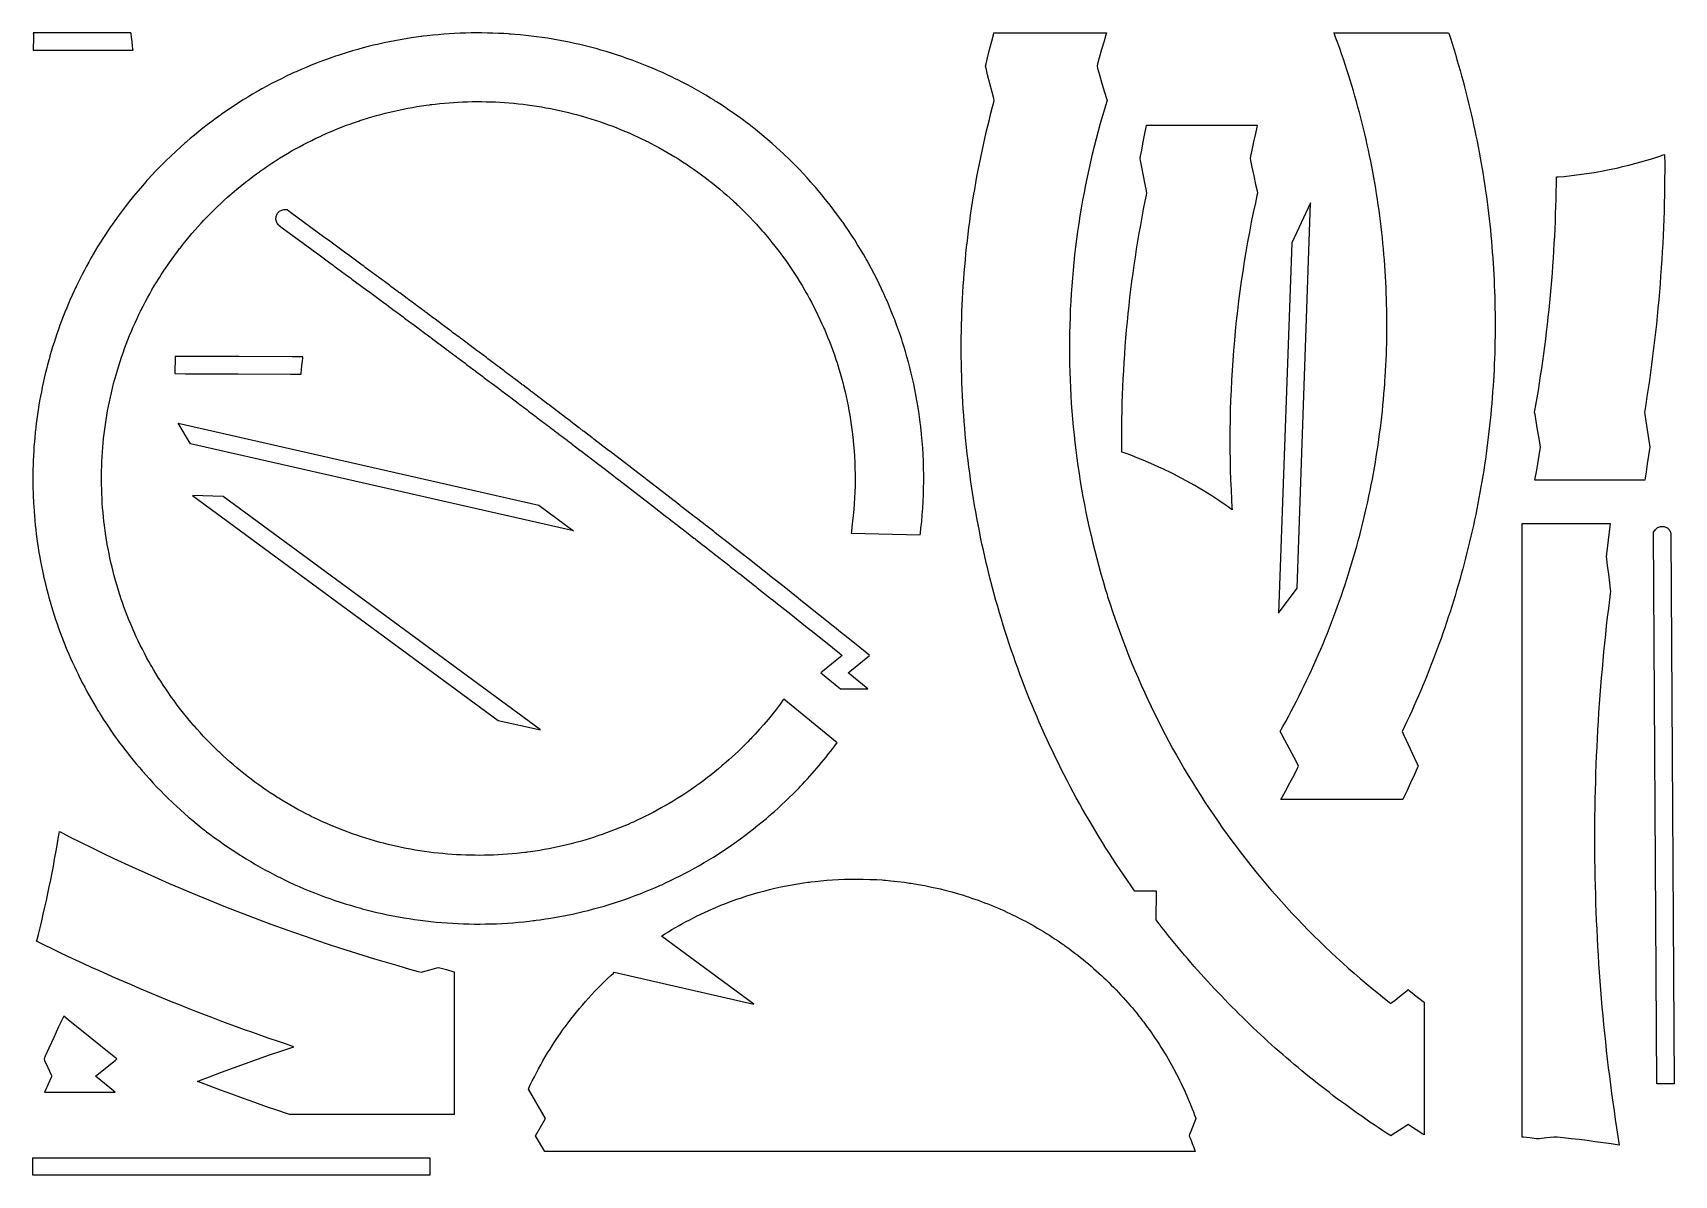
# Model space of a CAD drawing. Extents: x 0 to 1075, y 886 to 1633.
import ezdxf

# ---------------------------------------------------------------- set-up
doc = ezdxf.new("R2010")
doc.units = 0
doc.header["$MEASUREMENT"] = 0
doc.layers.get('0').update_dxf_attribs({"true_color": 0xffffff})

msp = doc.modelspace()

# ---------------------------------------------------------------- linework, layer by layer
at = {"color": 0}
for p, q in [((0.3043, 1624.99), (0.2613, 1622.86)), ((0.3384, 1627.82), (0.3043, 1624.99)), ((64.2207, 1633.49), (0.3229, 1633.49)), ((0.3229, 1633.49), (0.3318, 1632.78)), ((0.3318, 1632.78), (0.3446, 1630.65)), ((0.3446, 1630.65), (0.3384, 1627.82)), ((64.3224, 1632.78), (64.2207, 1633.49)), ((64.6147, 1630.65), (64.3224, 1632.78)), ((64.9833, 1627.82), (64.6147, 1630.65)), ((65.3267, 1624.99), (64.9833, 1627.82)), ((65.5682, 1622.86), (65.3267, 1624.99)), ((216.26, 1623.57), (212.815, 1622.64)), ((219.715, 1624.47), (216.26, 1623.57)), ((223.182, 1625.33), (219.715, 1624.47)), ((226.658, 1626.15), (223.182, 1625.33)), ((230.144, 1626.92), (226.658, 1626.15)), ((233.639, 1627.65), (230.144, 1626.92)), ((237.144, 1628.33), (233.639, 1627.65)), ((240.657, 1628.99), (237.144, 1628.33)), ((244.178, 1629.58), (240.657, 1628.99)), ((247.707, 1630.14), (244.178, 1629.58)), ((251.243, 1630.65), (247.707, 1630.14)), ((253.9, 1631.01), (251.243, 1630.65)), ((254.786, 1631.13), (253.9, 1631.01)), ((255.678, 1631.24), (254.786, 1631.13)), ((258.351, 1631.56), (255.678, 1631.24)), ((261.922, 1631.93), (258.351, 1631.56)), ((265.494, 1632.28), (261.922, 1631.93)), ((269.072, 1632.57), (265.494, 1632.28)), ((272.651, 1632.83), (269.072, 1632.57)), ((276.233, 1633.04), (272.651, 1632.83)), ((279.817, 1633.21), (276.233, 1633.04)), ((283.403, 1633.32), (279.817, 1633.21)), ((286.989, 1633.4), (283.403, 1633.32)), ((290.576, 1633.44), (286.989, 1633.4)), ((294.164, 1633.43), (290.576, 1633.44)), ((297.753, 1633.38), (294.164, 1633.43)), ((301.34, 1633.28), (297.753, 1633.38)), ((304.926, 1633.14), (301.34, 1633.28)), ((308.513, 1632.96), (304.926, 1633.14)), ((311.201, 1632.79), (308.513, 1632.96)), ((312.096, 1632.72), (311.201, 1632.79)), ((312.992, 1632.67), (312.096, 1632.72)), ((315.678, 1632.46), (312.992, 1632.67)), ((319.254, 1632.14), (315.678, 1632.46)), ((322.825, 1631.78), (319.254, 1632.14)), ((326.392, 1631.38), (322.825, 1631.78)), ((329.953, 1630.93), (326.392, 1631.38)), ((333.507, 1630.44), (329.953, 1630.93)), ((337.054, 1629.9), (333.507, 1630.44)), ((340.596, 1629.33), (337.054, 1629.9)), ((344.129, 1628.71), (340.596, 1629.33)), ((347.654, 1628.04), (344.129, 1628.71)), ((351.172, 1627.33), (347.654, 1628.04)), ((354.682, 1626.58), (351.172, 1627.33)), ((358.182, 1625.79), (354.682, 1626.58)), ((361.674, 1624.96), (358.182, 1625.79)), ((365.154, 1624.08), (361.674, 1624.96)), ((367.76, 1623.4), (365.154, 1624.08)), ((368.625, 1623.17), (367.76, 1623.4)), ((369.487, 1622.93), (368.625, 1623.17)), ((626.586, 1622.64), (627.978, 1628.07)), ((627.978, 1628.07), (629.053, 1632.14)), ((629.053, 1632.14), (629.419, 1633.49)), ((629.419, 1633.49), (703.199, 1633.49)), ((701.556, 1628.08), (699.968, 1622.65)), ((702.781, 1632.14), (701.556, 1628.08)), ((703.199, 1633.49), (702.781, 1632.14)), ((852.46, 1632.63), (852.137, 1633.49)), ((852.137, 1633.49), (927.224, 1633.49)), ((853.411, 1630.06), (852.46, 1632.63)), ((854.66, 1626.63), (853.411, 1630.06)), ((855.885, 1623.19), (854.66, 1626.63)), ((857.088, 1619.74), (855.885, 1623.19)), ((927.224, 1633.49), (927.511, 1632.61)), ((927.511, 1632.61), (928.358, 1629.99)), ((928.358, 1629.99), (929.471, 1626.47)), ((929.471, 1626.47), (930.563, 1622.96)), ((0.2613, 1622.86), (0.2424, 1622.15)), ((0.2424, 1622.15), (65.6446, 1622.15)), ((65.6446, 1622.15), (65.5682, 1622.86)), ((185.689, 1613.57), (182.361, 1612.25)), ((189.032, 1614.85), (185.689, 1613.57)), ((192.39, 1616.08), (189.032, 1614.85)), ((195.764, 1617.28), (192.39, 1616.08)), ((198.304, 1618.15), (195.764, 1617.28)), ((199.153, 1618.44), (198.304, 1618.15)), ((200.001, 1618.72), (199.153, 1618.44)), ((202.55, 1619.56), (200.001, 1618.72)), ((205.96, 1620.63), (202.55, 1619.56)), ((209.382, 1621.65), (205.96, 1620.63)), ((212.815, 1622.64), (209.382, 1621.65)), ((372.069, 1622.21), (369.487, 1622.93)), ((375.499, 1621.19), (372.069, 1622.21)), ((378.917, 1620.15), (375.499, 1621.19)), ((382.319, 1619.07), (378.917, 1620.15)), ((385.708, 1617.94), (382.319, 1619.07)), ((389.083, 1616.78), (385.708, 1617.94)), ((392.443, 1615.57), (389.083, 1616.78)), ((395.789, 1614.32), (392.443, 1615.57)), ((399.118, 1613.03), (395.789, 1614.32)), ((402.431, 1611.69), (399.118, 1613.03)), ((623.951, 1611.75), (624.268, 1613.13)), ((624.268, 1613.13), (625.243, 1617.21)), ((625.243, 1617.21), (626.586, 1622.64)), ((697.324, 1613.13), (696.963, 1611.75)), ((698.436, 1617.21), (697.324, 1613.13)), ((699.968, 1622.65), (698.436, 1617.21)), ((858.265, 1616.29), (857.088, 1619.74)), ((859.421, 1612.83), (858.265, 1616.29)), ((860.551, 1609.36), (859.421, 1612.83)), ((930.563, 1622.96), (931.632, 1619.44)), ((931.632, 1619.44), (932.681, 1615.92)), ((932.681, 1615.92), (933.707, 1612.39)), ((933.707, 1612.39), (934.714, 1608.85)), ((159.56, 1601.86), (156.378, 1600.21)), ((162.761, 1603.46), (159.56, 1601.86)), ((165.982, 1605.03), (162.761, 1603.46)), ((169.222, 1606.56), (165.982, 1605.03)), ((171.664, 1607.67), (169.222, 1606.56)), ((172.481, 1608.04), (171.664, 1607.67)), ((173.297, 1608.4), (172.481, 1608.04)), ((175.757, 1609.49), (173.297, 1608.4)), ((179.051, 1610.89), (175.757, 1609.49)), ((182.361, 1612.25), (179.051, 1610.89)), ((405.728, 1610.33), (402.431, 1611.69)), ((409.007, 1608.92), (405.728, 1610.33)), ((412.271, 1607.46), (409.007, 1608.92)), ((415.515, 1605.97), (412.271, 1607.46)), ((418.743, 1604.43), (415.515, 1605.97)), ((421.153, 1603.26), (418.743, 1604.43)), ((421.953, 1602.86), (421.153, 1603.26)), ((422.754, 1602.46), (421.953, 1602.86)), ((425.149, 1601.25), (422.754, 1602.46)), ((624.282, 1610.33), (623.951, 1611.75)), ((625.301, 1606.07), (624.282, 1610.33)), ((626.706, 1600.39), (625.301, 1606.07)), ((696.963, 1611.75), (697.339, 1610.33)), ((697.339, 1610.33), (698.503, 1606.06)), ((698.503, 1606.06), (700.104, 1600.38)), ((861.66, 1605.89), (860.551, 1609.36)), ((862.743, 1602.4), (861.66, 1605.89)), ((863.804, 1598.92), (862.743, 1602.4)), ((934.714, 1608.85), (935.697, 1605.31)), ((935.697, 1605.31), (936.661, 1601.76)), ((936.661, 1601.76), (937.603, 1598.21)), ((140.815, 1591.43), (137.778, 1589.57)), ((143.876, 1593.26), (140.815, 1591.43)), ((146.186, 1594.61), (143.876, 1593.26)), ((146.96, 1595.06), (146.186, 1594.61)), ((147.736, 1595.5), (146.96, 1595.06)), ((150.078, 1596.81), (147.736, 1595.5)), ((153.218, 1598.53), (150.078, 1596.81)), ((156.378, 1600.21), (153.218, 1598.53)), ((428.322, 1599.58), (425.149, 1601.25)), ((431.476, 1597.9), (428.322, 1599.58)), ((434.61, 1596.17), (431.476, 1597.9)), ((437.721, 1594.39), (434.61, 1596.17)), ((440.81, 1592.58), (437.721, 1594.39)), ((443.875, 1590.74), (440.81, 1592.58)), ((628.164, 1594.72), (626.706, 1600.39)), ((629.292, 1590.49), (628.164, 1594.72)), ((700.104, 1600.38), (701.768, 1594.72)), ((701.768, 1594.72), (703.054, 1590.49)), ((864.84, 1595.43), (863.804, 1598.92)), ((865.853, 1591.93), (864.84, 1595.43)), ((866.843, 1588.43), (865.853, 1591.93)), ((937.603, 1598.21), (938.522, 1594.65)), ((938.522, 1594.65), (939.421, 1591.1)), ((939.421, 1591.1), (940.299, 1587.53)), ((123.671, 1580.19), (122.944, 1579.68)), ((125.863, 1581.74), (123.671, 1580.19)), ((128.805, 1583.75), (125.863, 1581.74)), ((131.772, 1585.72), (128.805, 1583.75)), ((134.763, 1587.67), (131.772, 1585.72)), ((137.778, 1589.57), (134.763, 1587.67)), ((227.904, 1580.11), (230.826, 1580.88)), ((230.826, 1580.88), (233.758, 1581.6)), ((233.758, 1581.6), (236.699, 1582.29)), ((236.699, 1582.29), (239.649, 1582.94)), ((239.649, 1582.94), (242.604, 1583.57)), ((242.604, 1583.57), (245.569, 1584.14)), ((245.569, 1584.14), (248.54, 1584.69)), ((248.54, 1584.69), (251.518, 1585.19)), ((251.518, 1585.19), (254.504, 1585.67)), ((254.504, 1585.67), (257.494, 1586.1)), ((257.494, 1586.1), (259.742, 1586.4)), ((259.742, 1586.4), (260.492, 1586.5)), ((260.492, 1586.5), (261.247, 1586.6)), ((261.247, 1586.6), (263.514, 1586.86)), ((263.514, 1586.86), (266.539, 1587.19)), ((266.539, 1587.19), (269.565, 1587.49)), ((269.565, 1587.49), (272.594, 1587.74)), ((272.594, 1587.74), (275.625, 1587.94)), ((275.625, 1587.94), (278.656, 1588.13)), ((278.656, 1588.13), (281.689, 1588.26)), ((281.689, 1588.26), (284.721, 1588.38)), ((284.721, 1588.38), (287.754, 1588.43)), ((287.754, 1588.43), (290.786, 1588.47)), ((290.786, 1588.47), (293.818, 1588.46)), ((293.818, 1588.46), (296.85, 1588.42)), ((296.85, 1588.42), (299.879, 1588.33)), ((299.879, 1588.33), (302.908, 1588.21)), ((302.908, 1588.21), (305.935, 1588.06)), ((305.935, 1588.06), (308.958, 1587.86)), ((308.958, 1587.86), (311.981, 1587.64)), ((311.981, 1587.64), (314.999, 1587.36)), ((314.999, 1587.36), (318.015, 1587.07)), ((318.015, 1587.07), (321.026, 1586.72)), ((321.026, 1586.72), (324.035, 1586.35)), ((324.035, 1586.35), (327.039, 1585.93)), ((327.039, 1585.93), (330.037, 1585.49)), ((330.037, 1585.49), (333.032, 1584.99)), ((333.032, 1584.99), (336.021, 1584.47)), ((336.021, 1584.47), (339.003, 1583.9)), ((339.003, 1583.9), (341.981, 1583.31)), ((341.981, 1583.31), (344.951, 1582.68)), ((344.951, 1582.68), (347.915, 1582)), ((347.915, 1582), (350.872, 1581.29)), ((350.872, 1581.29), (353.822, 1580.56)), ((353.822, 1580.56), (356.031, 1579.97)), ((446.161, 1589.32), (443.875, 1590.74)), ((446.919, 1588.85), (446.161, 1589.32)), ((447.678, 1588.38), (446.919, 1588.85)), ((449.94, 1586.92), (447.678, 1588.38)), ((452.938, 1584.96), (449.94, 1586.92)), ((455.908, 1582.96), (452.938, 1584.96)), ((458.856, 1580.93), (455.908, 1582.96)), ((461.778, 1578.86), (458.856, 1580.93)), ((626.442, 1576.71), (627.49, 1580.85)), ((627.49, 1580.85), (628.569, 1584.96)), ((628.569, 1584.96), (629.396, 1588.06)), ((629.676, 1589.08), (629.292, 1590.49)), ((629.396, 1588.06), (629.676, 1589.08)), ((701.972, 1584.11), (700.5, 1579.14)), ((703.107, 1587.83), (701.972, 1584.11)), ((703.054, 1590.49), (703.493, 1589.08)), ((703.493, 1589.08), (703.107, 1587.83)), ((867.808, 1584.92), (866.843, 1588.43)), ((868.75, 1581.4), (867.808, 1584.92)), ((869.668, 1577.88), (868.75, 1581.4)), ((940.299, 1587.53), (941.154, 1583.96)), ((941.154, 1583.96), (941.988, 1580.39)), ((941.988, 1580.39), (942.801, 1576.81)), ((111.429, 1571.06), (108.617, 1568.82)), ((114.268, 1573.26), (111.429, 1571.06)), ((117.134, 1575.44), (114.268, 1573.26)), ((120.026, 1577.58), (117.134, 1575.44)), ((122.212, 1579.17), (120.026, 1577.58)), ((122.944, 1579.68), (122.212, 1579.17)), ((196.436, 1569.38), (199.235, 1570.53)), ((199.235, 1570.53), (202.049, 1571.64)), ((202.049, 1571.64), (204.875, 1572.72)), ((204.875, 1572.72), (207.715, 1573.78)), ((207.715, 1573.78), (210.569, 1574.79)), ((210.569, 1574.79), (212.717, 1575.53)), ((212.717, 1575.53), (213.435, 1575.76)), ((213.435, 1575.76), (214.151, 1576.01)), ((214.151, 1576.01), (216.308, 1576.71)), ((216.308, 1576.71), (219.192, 1577.61)), ((219.192, 1577.61), (222.086, 1578.49)), ((222.086, 1578.49), (224.99, 1579.32)), ((224.99, 1579.32), (227.904, 1580.11)), ((356.031, 1579.97), (356.765, 1579.76)), ((356.765, 1579.76), (357.494, 1579.57)), ((357.494, 1579.57), (359.678, 1578.96)), ((359.678, 1578.96), (362.579, 1578.11)), ((362.579, 1578.11), (365.469, 1577.24)), ((365.469, 1577.24), (368.347, 1576.31)), ((368.347, 1576.31), (371.214, 1575.36)), ((371.214, 1575.36), (374.069, 1574.38)), ((374.069, 1574.38), (376.911, 1573.35)), ((376.911, 1573.35), (379.74, 1572.29)), ((379.74, 1572.29), (382.556, 1571.19)), ((382.556, 1571.19), (385.358, 1570.07)), ((385.358, 1570.07), (388.147, 1568.92)), ((464.674, 1576.75), (461.778, 1578.86)), ((467.543, 1574.61), (464.674, 1576.75)), ((469.679, 1572.99), (467.543, 1574.61)), ((470.386, 1572.43), (469.679, 1572.99)), ((471.09, 1571.89), (470.386, 1572.43)), ((473.19, 1570.24), (471.09, 1571.89)), ((475.965, 1567.99), (473.19, 1570.24)), ((624.429, 1568.44), (625.421, 1572.58)), ((625.421, 1572.58), (626.442, 1576.71)), ((699.078, 1574.17), (697.703, 1569.17)), ((700.5, 1579.14), (699.078, 1574.17)), ((728.268, 1567.58), (729.079, 1571.65)), ((729.079, 1571.65), (729.356, 1573.01)), ((729.356, 1573.01), (801.831, 1573.01)), ((801.526, 1571.65), (800.633, 1567.6)), ((801.831, 1573.01), (801.526, 1571.65)), ((870.563, 1574.35), (869.668, 1577.88)), ((871.433, 1570.82), (870.563, 1574.35)), ((872.279, 1567.28), (871.433, 1570.82)), ((942.801, 1576.81), (943.592, 1573.22)), ((943.592, 1573.22), (944.363, 1569.64)), ((944.363, 1569.64), (945.11, 1566.06)), ((96.9797, 1558.92), (93.6593, 1555.9)), ((99.499, 1561.15), (96.9797, 1558.92)), ((100.346, 1561.89), (99.499, 1561.15)), ((101.025, 1562.49), (100.346, 1561.89)), ((103.075, 1564.24), (101.025, 1562.49)), ((105.832, 1566.54), (103.075, 1564.24)), ((108.617, 1568.82), (105.832, 1566.54)), ((171.932, 1557.46), (174.587, 1558.92)), ((174.587, 1558.92), (177.26, 1560.35)), ((177.26, 1560.35), (179.951, 1561.74)), ((179.951, 1561.74), (182.658, 1563.1)), ((182.658, 1563.1), (185.383, 1564.42)), ((185.383, 1564.42), (188.124, 1565.71)), ((188.124, 1565.71), (190.189, 1566.65)), ((190.189, 1566.65), (190.881, 1566.97)), ((190.881, 1566.97), (191.571, 1567.28)), ((191.571, 1567.28), (193.65, 1568.19)), ((193.65, 1568.19), (196.436, 1569.38)), ((388.147, 1568.92), (390.921, 1567.71)), ((390.921, 1567.71), (393.681, 1566.49)), ((393.681, 1566.49), (396.425, 1565.22)), ((396.425, 1565.22), (399.156, 1563.92)), ((399.156, 1563.92), (401.193, 1562.93)), ((401.193, 1562.93), (401.869, 1562.6)), ((401.869, 1562.6), (402.547, 1562.25)), ((402.547, 1562.25), (404.572, 1561.22)), ((404.572, 1561.22), (407.257, 1559.82)), ((407.257, 1559.82), (409.924, 1558.39)), ((478.714, 1565.72), (475.965, 1567.99)), ((481.435, 1563.42), (478.714, 1565.72)), ((484.126, 1561.08), (481.435, 1563.42)), ((486.789, 1558.71), (484.126, 1561.08)), ((489.422, 1556.31), (486.789, 1558.71)), ((621.629, 1556), (622.533, 1560.15)), ((622.533, 1560.15), (623.467, 1564.31)), ((623.467, 1564.31), (624.429, 1568.44)), ((695.099, 1559.15), (693.868, 1554.14)), ((696.376, 1564.17), (695.099, 1559.15)), ((697.703, 1569.17), (696.376, 1564.17)), ((726.204, 1556.72), (727.217, 1562.15)), ((727.217, 1562.15), (728.268, 1567.58)), ((799.476, 1562.17), (798.361, 1556.72)), ((800.633, 1567.6), (799.476, 1562.17)), ((873.103, 1563.74), (872.279, 1567.28)), ((873.901, 1560.19), (873.103, 1563.74)), ((874.678, 1556.64), (873.901, 1560.19)), ((945.11, 1566.06), (945.837, 1562.46)), ((945.837, 1562.46), (946.542, 1558.86)), ((946.542, 1558.86), (947.225, 1555.25)), ((87.1592, 1549.71), (83.9806, 1546.53)), ((90.3857, 1552.82), (87.1592, 1549.71)), ((93.6593, 1555.9), (90.3857, 1552.82)), ((153.943, 1546.42), (156.451, 1548.08)), ((156.451, 1548.08), (158.981, 1549.72)), ((158.981, 1549.72), (161.529, 1551.33)), ((161.529, 1551.33), (164.099, 1552.92)), ((164.099, 1552.92), (166.686, 1554.46)), ((166.686, 1554.46), (168.639, 1555.6)), ((168.639, 1555.6), (169.293, 1555.97)), ((169.293, 1555.97), (169.95, 1556.35)), ((169.95, 1556.35), (171.932, 1557.46)), ((409.924, 1558.39), (412.572, 1556.93)), ((412.572, 1556.93), (415.203, 1555.43)), ((415.203, 1555.43), (417.814, 1553.89)), ((417.814, 1553.89), (420.407, 1552.33)), ((420.407, 1552.33), (422.339, 1551.14)), ((422.339, 1551.14), (422.981, 1550.74)), ((422.981, 1550.74), (423.622, 1550.33)), ((423.622, 1550.33), (425.535, 1549.11)), ((425.535, 1549.11), (428.069, 1547.44)), ((491.379, 1554.49), (489.422, 1556.31)), ((492.026, 1553.88), (491.379, 1554.49)), ((492.681, 1553.25), (492.026, 1553.88)), ((494.624, 1551.39), (492.681, 1553.25)), ((497.19, 1548.86), (494.624, 1551.39)), ((499.726, 1546.32), (497.19, 1548.86)), ((619.908, 1547.68), (620.754, 1551.85)), ((620.754, 1551.85), (621.629, 1556)), ((692.688, 1549.11), (691.556, 1544.07)), ((693.868, 1554.14), (692.688, 1549.11)), ((725.228, 1551.28), (725.467, 1552.64)), ((725.478, 1549.86), (725.228, 1551.28)), ((725.467, 1552.64), (726.204, 1556.72)), ((726.247, 1545.6), (725.478, 1549.86)), ((797.55, 1552.64), (797.287, 1551.28)), ((797.287, 1551.28), (797.563, 1549.86)), ((798.361, 1556.72), (797.55, 1552.64)), ((797.563, 1549.86), (798.41, 1545.6)), ((875.428, 1553.08), (874.678, 1556.64)), ((876.156, 1549.51), (875.428, 1553.08)), ((876.86, 1545.96), (876.156, 1549.51)), ((947.225, 1555.25), (947.887, 1551.65)), ((947.887, 1551.65), (948.528, 1548.04)), ((948.528, 1548.04), (949.146, 1544.42)), ((1045.14, 1546.86), (1049.1, 1547.89)), ((1049.1, 1547.89), (1053.05, 1548.97)), ((1053.05, 1548.97), (1056.98, 1550.11)), ((1056.98, 1550.11), (1060.9, 1551.31)), ((1060.9, 1551.31), (1064.8, 1552.57)), ((1064.8, 1552.57), (1067.71, 1553.54)), ((1067.71, 1553.54), (1068.68, 1553.88)), ((1068.68, 1553.88), (1068.69, 1552.56)), ((1068.69, 1552.56), (1068.7, 1548.57)), ((1068.7, 1548.57), (1068.7, 1543.26)), ((75.4887, 1537.57), (74.7371, 1536.74)), ((77.769, 1540.06), (75.4887, 1537.57)), ((80.8503, 1543.32), (77.769, 1540.06)), ((83.9806, 1546.53), (80.8503, 1543.32)), ((139.246, 1535.68), (141.647, 1537.56)), ((141.647, 1537.56), (144.071, 1539.39)), ((144.071, 1539.39), (146.518, 1541.19)), ((146.518, 1541.19), (148.367, 1542.53)), ((148.367, 1542.53), (148.986, 1542.97)), ((148.986, 1542.97), (149.6, 1543.42)), ((149.6, 1543.42), (151.454, 1544.71)), ((151.454, 1544.71), (153.943, 1546.42)), ((428.069, 1547.44), (430.583, 1545.76)), ((430.583, 1545.76), (433.075, 1544.04)), ((433.075, 1544.04), (435.546, 1542.29)), ((435.546, 1542.29), (437.996, 1540.5)), ((437.996, 1540.5), (440.422, 1538.69)), ((440.422, 1538.69), (442.229, 1537.31)), ((442.229, 1537.31), (442.826, 1536.85)), ((502.231, 1543.74), (499.726, 1546.32)), ((504.703, 1541.13), (502.231, 1543.74)), ((507.143, 1538.49), (504.703, 1541.13)), ((509.551, 1535.81), (507.143, 1538.49)), ((617.543, 1535.17), (618.303, 1539.33)), ((618.303, 1539.33), (619.09, 1543.51)), ((619.09, 1543.51), (619.908, 1547.68)), ((690.471, 1539.03), (689.436, 1533.97)), ((691.556, 1544.07), (690.471, 1539.03)), ((727.307, 1539.93), (726.247, 1545.6)), ((728.408, 1534.26), (727.307, 1539.93)), ((798.41, 1545.6), (799.576, 1539.92)), ((799.576, 1539.92), (800.787, 1534.25)), ((877.539, 1542.38), (876.86, 1545.96)), ((878.194, 1538.81), (877.539, 1542.38)), ((878.826, 1535.22), (878.194, 1538.81)), ((949.146, 1544.42), (949.743, 1540.81)), ((949.743, 1540.81), (950.319, 1537.18)), ((950.319, 1537.18), (950.874, 1533.56)), ((997.756, 1534.25), (997.797, 1537.89)), ((997.797, 1537.89), (997.807, 1539.1)), ((997.807, 1539.1), (999.049, 1539.19)), ((999.049, 1539.19), (1002.77, 1539.53)), ((1002.77, 1539.53), (1007.72, 1540.06)), ((1007.72, 1540.06), (1012.66, 1540.67)), ((1012.66, 1540.67), (1017.59, 1541.35)), ((1017.59, 1541.35), (1022.51, 1542.13)), ((1022.51, 1542.13), (1027.41, 1543)), ((1027.41, 1543), (1032.3, 1543.94)), ((1032.3, 1543.94), (1035.95, 1544.71)), ((1035.95, 1544.71), (1037.17, 1544.97)), ((1037.17, 1544.97), (1038.17, 1545.19)), ((1038.17, 1545.19), (1041.16, 1545.89)), ((1041.16, 1545.89), (1045.14, 1546.86)), ((1068.67, 1537.96), (1068.61, 1532.67)), ((1068.7, 1543.26), (1068.67, 1537.96)), ((66.0338, 1526.63), (63.2378, 1523.17)), ((68.8826, 1530.04), (66.0338, 1526.63)), ((71.7839, 1533.42), (68.8826, 1530.04)), ((73.9925, 1535.92), (71.7839, 1533.42)), ((74.7371, 1536.74), (73.9925, 1535.92)), ((127.587, 1525.92), (129.297, 1527.43)), ((129.297, 1527.43), (129.872, 1527.93)), ((129.872, 1527.93), (130.446, 1528.43)), ((130.446, 1528.43), (132.18, 1529.9)), ((132.18, 1529.9), (134.512, 1531.86)), ((134.512, 1531.86), (136.868, 1533.79)), ((136.868, 1533.79), (139.246, 1535.68)), ((442.826, 1536.85), (443.422, 1536.39)), ((443.422, 1536.39), (445.197, 1534.99)), ((445.197, 1534.99), (447.546, 1533.1)), ((447.546, 1533.1), (449.869, 1531.17)), ((449.869, 1531.17), (452.169, 1529.22)), ((452.169, 1529.22), (454.446, 1527.25)), ((454.446, 1527.25), (456.697, 1525.24)), ((511.338, 1533.79), (509.551, 1535.81)), ((511.928, 1533.11), (511.338, 1533.79)), ((512.532, 1532.42), (511.928, 1533.11)), ((514.324, 1530.32), (512.532, 1532.42)), ((516.686, 1527.5), (514.324, 1530.32)), ((519.011, 1524.65), (516.686, 1527.5)), ((615.44, 1522.61), (616.113, 1526.79)), ((616.113, 1526.79), (616.814, 1530.97)), ((616.814, 1530.97), (617.543, 1535.17)), ((688.449, 1528.92), (687.51, 1523.85)), ((689.436, 1533.97), (688.449, 1528.92)), ((729.258, 1530.01), (728.408, 1534.26)), ((728.492, 1523.38), (729.281, 1527.29)), ((729.549, 1528.6), (729.258, 1530.01)), ((729.281, 1527.29), (729.549, 1528.6)), ((801.683, 1527.01), (800.631, 1522.22)), ((800.787, 1534.25), (801.725, 1530.01)), ((802.044, 1528.6), (801.683, 1527.01)), ((801.725, 1530.01), (802.044, 1528.6)), ((879.435, 1531.64), (878.826, 1535.22)), ((880.018, 1528.06), (879.435, 1531.64)), ((880.578, 1524.47), (880.018, 1528.06)), ((950.874, 1533.56), (951.406, 1529.93)), ((951.406, 1529.93), (951.915, 1526.31)), ((997.574, 1524.57), (997.678, 1529.4)), ((997.678, 1529.4), (997.756, 1534.25)), ((1068.52, 1527.36), (1068.4, 1522.06)), ((1068.61, 1532.67), (1068.52, 1527.36)), ((57.8064, 1516.13), (55.1721, 1512.54)), ((60.4951, 1519.67), (57.8064, 1516.13)), ((63.2378, 1523.17), (60.4951, 1519.67)), ((116.544, 1515.46), (118.701, 1517.6)), ((118.701, 1517.6), (120.885, 1519.72)), ((120.885, 1519.72), (123.094, 1521.82)), ((123.094, 1521.82), (125.328, 1523.88)), ((125.328, 1523.88), (127.587, 1525.92)), ((160.465, 1515.65), (160.365, 1515.54)), ((160.564, 1515.76), (160.465, 1515.65)), ((160.886, 1516.07), (160.564, 1515.76)), ((161.346, 1516.44), (160.886, 1516.07)), ((161.837, 1516.78), (161.346, 1516.44)), ((162.36, 1517.04), (161.837, 1516.78)), ((162.907, 1517.25), (162.36, 1517.04)), ((163.475, 1517.4), (162.907, 1517.25)), ((164.06, 1517.5), (163.475, 1517.4)), ((164.506, 1517.54), (164.06, 1517.5)), ((164.656, 1517.54), (164.506, 1517.54)), ((166.467, 1517.56), (164.656, 1517.54)), ((168.724, 1515.9), (166.467, 1517.56)), ((191.275, 1499.36), (168.724, 1515.9)), ((456.697, 1525.24), (458.925, 1523.21)), ((458.925, 1523.21), (460.581, 1521.67)), ((460.581, 1521.67), (461.128, 1521.15)), ((461.128, 1521.15), (461.681, 1520.63)), ((461.681, 1520.63), (463.325, 1519.04)), ((463.325, 1519.04), (465.494, 1516.92)), ((465.494, 1516.92), (467.64, 1514.75)), ((521.301, 1521.76), (519.011, 1524.65)), ((523.556, 1518.86), (521.301, 1521.76)), ((525.774, 1515.93), (523.556, 1518.86)), ((527.954, 1512.97), (525.774, 1515.93)), ((614.183, 1514.21), (614.797, 1518.42)), ((614.797, 1518.42), (615.44, 1522.61)), ((686.621, 1518.78), (685.779, 1513.69)), ((687.51, 1523.85), (686.621, 1518.78)), ((726.483, 1512.89), (727.469, 1518.13)), ((727.469, 1518.13), (728.492, 1523.38)), ((799.274, 1515.83), (797.974, 1509.43)), ((800.631, 1522.22), (799.274, 1515.83)), ((836.731, 1522.28), (824.583, 1496.01)), ((827.915, 1269.97), (836.731, 1522.28)), ((881.114, 1520.88), (880.578, 1524.47)), ((881.625, 1517.28), (881.114, 1520.88)), ((882.113, 1513.68), (881.625, 1517.28)), ((951.915, 1526.31), (952.404, 1522.67)), ((952.404, 1522.67), (952.872, 1519.04)), ((952.872, 1519.04), (953.318, 1515.4)), ((997.292, 1514.88), (997.446, 1519.72)), ((997.446, 1519.72), (997.574, 1524.57)), ((1068.26, 1516.76), (1068.08, 1511.46)), ((1068.4, 1522.06), (1068.26, 1516.76)), ((50.8744, 1506.43), (49.1825, 1503.93)), ((52.1599, 1508.29), (50.8744, 1506.43)), ((52.5926, 1508.92), (52.1599, 1508.29)), ((53.2304, 1509.82), (52.5926, 1508.92)), ((55.1721, 1512.54), (53.2304, 1509.82)), ((106.21, 1504.4), (108.215, 1506.67)), ((108.215, 1506.67), (110.247, 1508.89)), ((110.247, 1508.89), (111.789, 1510.54)), ((111.789, 1510.54), (112.307, 1511.1)), ((112.307, 1511.1), (112.83, 1511.64)), ((112.83, 1511.64), (114.412, 1513.29)), ((114.412, 1513.29), (116.544, 1515.46)), ((159.051, 1512.47), (159.019, 1511.88)), ((159.019, 1511.88), (159.035, 1511.43)), ((159.035, 1511.43), (159.05, 1511.28)), ((159.05, 1511.28), (159.065, 1511.14)), ((159.143, 1513.06), (159.051, 1512.47)), ((159.065, 1511.14), (159.143, 1510.69)), ((159.294, 1513.61), (159.143, 1513.06)), ((159.143, 1510.69), (159.297, 1510.13)), ((159.504, 1514.17), (159.294, 1513.61)), ((159.297, 1510.13), (159.507, 1509.57)), ((159.771, 1514.69), (159.504, 1514.17)), ((159.507, 1509.57), (159.774, 1509.04)), ((160.092, 1515.19), (159.771, 1514.69)), ((159.774, 1509.04), (160.092, 1508.56)), ((160.365, 1515.54), (160.092, 1515.19)), ((160.092, 1508.56), (160.461, 1508.1)), ((160.461, 1508.1), (160.878, 1507.68)), ((160.878, 1507.68), (161.219, 1507.39)), ((161.219, 1507.39), (161.34, 1507.29)), ((161.34, 1507.29), (163.288, 1505.88)), ((163.288, 1505.88), (182.743, 1491.6)), ((467.64, 1514.75), (469.758, 1512.57)), ((469.758, 1512.57), (471.85, 1510.36)), ((471.85, 1510.36), (473.914, 1508.13)), ((473.914, 1508.13), (475.951, 1505.88)), ((475.951, 1505.88), (477.463, 1504.15)), ((529.568, 1510.72), (527.954, 1512.97)), ((530.099, 1509.97), (529.568, 1510.72)), ((530.626, 1509.24), (530.099, 1509.97)), ((532.188, 1506.99), (530.626, 1509.24)), ((534.239, 1503.97), (532.188, 1506.99)), ((612.517, 1501.61), (613.043, 1505.81)), ((613.043, 1505.81), (613.599, 1510.01)), ((613.599, 1510.01), (614.183, 1514.21)), ((684.985, 1508.61), (684.24, 1503.51)), ((685.779, 1513.69), (684.985, 1508.61)), ((724.614, 1502.38), (725.531, 1507.64)), ((725.531, 1507.64), (726.483, 1512.89)), ((797.974, 1509.43), (796.732, 1503.01)), ((882.576, 1510.07), (882.113, 1513.68)), ((883.015, 1506.46), (882.576, 1510.07)), ((883.431, 1502.85), (883.015, 1506.46)), ((953.318, 1515.4), (953.742, 1511.76)), ((953.742, 1511.76), (954.143, 1508.11)), ((954.143, 1508.11), (954.524, 1504.47)), ((996.676, 1500.36), (996.907, 1505.19)), ((996.907, 1505.19), (997.113, 1510.04)), ((997.113, 1510.04), (997.292, 1514.88)), ((1067.88, 1506.17), (1067.65, 1500.88)), ((1068.08, 1511.46), (1067.88, 1506.17)), ((44.2657, 1496.33), (42.6803, 1493.76)), ((45.8781, 1498.89), (44.2657, 1496.33)), ((47.5169, 1501.42), (45.8781, 1498.89)), ((49.1825, 1503.93), (47.5169, 1501.42)), ((97.0701, 1493.39), (98.4714, 1495.17)), ((98.4714, 1495.17), (100.363, 1497.51)), ((100.363, 1497.51), (102.284, 1499.83)), ((102.284, 1499.83), (104.233, 1502.14)), ((104.233, 1502.14), (106.21, 1504.4)), ((193.528, 1497.69), (191.275, 1499.36)), ((194.486, 1497), (193.528, 1497.69)), ((204.065, 1489.94), (194.486, 1497)), ((477.463, 1504.15), (477.961, 1503.58)), ((477.961, 1503.58), (478.479, 1502.99)), ((478.479, 1502.99), (480.017, 1501.19)), ((480.017, 1501.19), (482.043, 1498.76)), ((482.043, 1498.76), (484.036, 1496.32)), ((484.036, 1496.32), (486, 1493.85)), ((536.251, 1500.93), (534.239, 1503.97)), ((538.225, 1497.86), (536.251, 1500.93)), ((540.161, 1494.78), (538.225, 1497.86)), ((542.057, 1491.67), (540.161, 1494.78)), ((611.551, 1493.18), (612.019, 1497.4)), ((612.019, 1497.4), (612.517, 1501.61)), ((683.544, 1498.42), (682.897, 1493.32)), ((684.24, 1503.51), (683.544, 1498.42)), ((722.885, 1491.85), (723.732, 1497.13)), ((723.732, 1497.13), (724.614, 1502.38)), ((795.547, 1496.6), (794.421, 1490.17)), ((796.732, 1503.01), (795.547, 1496.6)), ((824.583, 1496.01), (815.726, 1253.41)), ((883.822, 1499.24), (883.431, 1502.85)), ((884.189, 1495.63), (883.822, 1499.24)), ((884.532, 1492), (884.189, 1495.63)), ((954.524, 1504.47), (954.882, 1500.82)), ((954.882, 1500.82), (955.219, 1497.17)), ((955.219, 1497.17), (955.533, 1493.51)), ((996.139, 1490.69), (996.421, 1495.53)), ((996.421, 1495.53), (996.676, 1500.36)), ((1067.39, 1495.57), (1067.1, 1490.28)), ((1067.65, 1500.88), (1067.39, 1495.57)), ((38.0858, 1485.97), (36.6088, 1483.35)), ((39.5901, 1488.58), (38.0858, 1485.97)), ((41.1217, 1491.18), (39.5901, 1488.58)), ((42.6803, 1493.76), (41.1217, 1491.18)), ((89.4185, 1483.04), (91.1704, 1485.51)), ((91.1704, 1485.51), (92.9526, 1487.96)), ((92.9526, 1487.96), (94.7653, 1490.39)), ((94.7653, 1490.39), (96.1436, 1492.19)), ((96.1436, 1492.19), (96.6079, 1492.79)), ((96.6079, 1492.79), (97.0701, 1493.39)), ((182.743, 1491.6), (184.688, 1490.17)), ((184.688, 1490.17), (185.669, 1489.44)), ((185.669, 1489.44), (195.478, 1482.24)), ((205.024, 1489.24), (204.065, 1489.94)), ((205.997, 1488.51), (205.024, 1489.24)), ((215.739, 1481.33), (205.997, 1488.51)), ((486, 1493.85), (487.932, 1491.36)), ((487.932, 1491.36), (489.832, 1488.83)), ((489.832, 1488.83), (491.701, 1486.29)), ((491.701, 1486.29), (493.082, 1484.38)), ((493.082, 1484.38), (493.537, 1483.72)), ((493.537, 1483.72), (493.989, 1483.08)), ((543.915, 1488.53), (542.057, 1491.67)), ((545.283, 1486.15), (543.915, 1488.53)), ((545.733, 1485.36), (545.283, 1486.15)), ((546.185, 1484.57), (545.733, 1485.36)), ((547.519, 1482.17), (546.185, 1484.57)), ((610.321, 1480.53), (610.701, 1484.75)), ((610.701, 1484.75), (611.111, 1488.97)), ((611.111, 1488.97), (611.551, 1493.18)), ((682.297, 1488.21), (681.747, 1483.1)), ((682.897, 1493.32), (682.297, 1488.21)), ((721.296, 1481.31), (722.072, 1486.58)), ((722.072, 1486.58), (722.885, 1491.85)), ((793.351, 1483.74), (792.34, 1477.29)), ((794.421, 1490.17), (793.351, 1483.74)), ((884.851, 1488.39), (884.532, 1492)), ((885.146, 1484.76), (884.851, 1488.39)), ((885.415, 1481.14), (885.146, 1484.76)), ((955.533, 1493.51), (955.826, 1489.86)), ((955.826, 1489.86), (956.099, 1486.21)), ((956.099, 1486.21), (956.349, 1482.56)), ((995.501, 1481.03), (995.833, 1485.86)), ((995.833, 1485.86), (996.139, 1490.69)), ((1066.79, 1484.99), (1066.45, 1479.71)), ((1067.1, 1490.28), (1066.79, 1484.99)), ((30.9758, 1472.67), (29.6371, 1469.97)), ((32.3425, 1475.36), (30.9758, 1472.67)), ((33.7369, 1478.04), (32.3425, 1475.36)), ((35.159, 1480.69), (33.7369, 1478.04)), ((36.6088, 1483.35), (35.159, 1480.69)), ((82.3169, 1472.31), (82.7197, 1472.94)), ((82.7197, 1472.94), (83.1228, 1473.58)), ((83.1228, 1473.58), (84.3478, 1475.5)), ((84.3478, 1475.5), (86.0069, 1478.03)), ((86.0069, 1478.03), (87.6974, 1480.54)), ((87.6974, 1480.54), (89.4185, 1483.04)), ((195.478, 1482.24), (196.458, 1481.51)), ((196.458, 1481.51), (197.421, 1480.79)), ((197.421, 1480.79), (207.049, 1473.69)), ((207.049, 1473.69), (208.011, 1472.99)), ((208.011, 1472.99), (208.99, 1472.26)), ((216.712, 1480.61), (215.739, 1481.33)), ((217.671, 1479.9), (216.712, 1480.61)), ((227.244, 1472.83), (217.671, 1479.9)), ((228.201, 1472.13), (227.244, 1472.83)), ((493.989, 1483.08), (495.325, 1481.17)), ((495.325, 1481.17), (497.081, 1478.57)), ((497.081, 1478.57), (498.801, 1475.96)), ((498.801, 1475.96), (500.489, 1473.33)), ((500.489, 1473.33), (502.144, 1470.68)), ((549.265, 1478.94), (547.519, 1482.17)), ((550.969, 1475.71), (549.265, 1478.94)), ((552.632, 1472.44), (550.969, 1475.71)), ((609.646, 1472.08), (609.969, 1476.31)), ((609.969, 1476.31), (610.321, 1480.53)), ((680.79, 1472.88), (680.385, 1467.75)), ((681.244, 1477.99), (680.79, 1472.88)), ((681.747, 1483.1), (681.244, 1477.99)), ((719.847, 1470.74), (720.554, 1476.03)), ((720.554, 1476.03), (721.296, 1481.31)), ((792.34, 1477.29), (791.386, 1470.83)), ((885.661, 1477.5), (885.415, 1481.14)), ((885.883, 1473.88), (885.661, 1477.5)), ((886.081, 1470.25), (885.883, 1473.88)), ((956.349, 1482.56), (956.576, 1478.89)), ((956.576, 1478.89), (956.782, 1475.22)), ((956.782, 1475.22), (956.965, 1471.57)), ((994.761, 1471.38), (995.143, 1476.19)), ((995.143, 1476.19), (995.501, 1481.03)), ((1066.07, 1474.42), (1065.68, 1469.13)), ((1066.45, 1479.71), (1066.07, 1474.42)), ((27.0396, 1464.51), (25.7818, 1461.75)), ((28.0011, 1466.57), (27.0396, 1464.51)), ((28.3264, 1467.25), (28.0011, 1466.57)), ((28.6504, 1467.93), (28.3264, 1467.25)), ((29.6371, 1469.97), (28.6504, 1467.93)), ((75.0651, 1459.89), (76.5311, 1462.54)), ((76.5311, 1462.54), (78.0297, 1465.17)), ((78.0297, 1465.17), (79.5608, 1467.78)), ((79.5608, 1467.78), (81.1243, 1470.38)), ((81.1243, 1470.38), (82.3169, 1472.31)), ((208.99, 1472.26), (218.779, 1465.03)), ((218.779, 1465.03), (219.757, 1464.31)), ((219.757, 1464.31), (220.719, 1463.6)), ((220.719, 1463.6), (230.34, 1456.47)), ((228.686, 1471.76), (228.201, 1472.13)), ((233.529, 1468.18), (228.686, 1471.76)), ((234.014, 1467.82), (233.529, 1468.18)), ((234.494, 1467.46), (234.014, 1467.82)), ((239.297, 1463.9), (234.494, 1467.46)), ((239.778, 1463.54), (239.297, 1463.9)), ((240.263, 1463.18), (239.778, 1463.54)), ((245.101, 1459.6), (240.263, 1463.18)), ((502.144, 1470.68), (503.765, 1468)), ((503.765, 1468), (505.351, 1465.31)), ((505.351, 1465.31), (506.519, 1463.28)), ((506.519, 1463.28), (506.904, 1462.6)), ((506.904, 1462.6), (507.289, 1461.9)), ((507.289, 1461.9), (508.428, 1459.85)), ((554.254, 1469.17), (552.632, 1472.44)), ((555.833, 1465.86), (554.254, 1469.17)), ((557.372, 1462.53), (555.833, 1465.86)), ((558.5, 1460.03), (557.372, 1462.53)), ((608.853, 1459.4), (609.089, 1463.64)), ((609.089, 1463.64), (609.353, 1467.86)), ((609.353, 1467.86), (609.646, 1472.08)), ((680.028, 1462.63), (679.719, 1457.51)), ((680.385, 1467.75), (680.028, 1462.63)), ((718.54, 1460.15), (719.176, 1465.44)), ((719.176, 1465.44), (719.847, 1470.74)), ((790.489, 1464.38), (789.65, 1457.92)), ((791.386, 1470.83), (790.489, 1464.38)), ((886.254, 1466.61), (886.081, 1470.25)), ((886.403, 1462.97), (886.254, 1466.61)), ((886.526, 1459.33), (886.403, 1462.97)), ((956.965, 1471.57), (957.128, 1467.9)), ((957.128, 1467.9), (957.268, 1464.24)), ((957.268, 1464.24), (957.387, 1460.57)), ((993.919, 1461.72), (994.353, 1466.54)), ((994.353, 1466.54), (994.761, 1471.38)), ((1065.25, 1463.85), (1064.79, 1458.57)), ((1065.68, 1469.13), (1065.25, 1463.85)), ((22.1818, 1453.42), (21.04, 1450.61)), ((23.3528, 1456.21), (22.1818, 1453.42)), ((24.5528, 1458.99), (23.3528, 1456.21)), ((25.7818, 1461.75), (24.5528, 1458.99)), ((69.5329, 1449.13), (70.5275, 1451.15)), ((70.5275, 1451.15), (70.8646, 1451.83)), ((70.8646, 1451.83), (71.2021, 1452.51)), ((71.2021, 1452.51), (72.2317, 1454.54)), ((72.2317, 1454.54), (73.6319, 1457.22)), ((73.6319, 1457.22), (75.0651, 1459.89)), ((230.34, 1456.47), (231.301, 1455.75)), ((231.301, 1455.75), (231.789, 1455.39)), ((231.789, 1455.39), (236.656, 1451.78)), ((236.656, 1451.78), (237.143, 1451.42)), ((237.143, 1451.42), (237.625, 1451.07)), ((245.586, 1459.24), (245.101, 1459.6)), ((246.065, 1458.88), (245.586, 1459.24)), ((250.865, 1455.31), (246.065, 1458.88)), ((251.346, 1454.96), (250.865, 1455.31)), ((251.829, 1454.6), (251.346, 1454.96)), ((256.665, 1451), (251.829, 1454.6)), ((508.428, 1459.85), (509.917, 1457.08)), ((509.917, 1457.08), (511.371, 1454.29)), ((511.371, 1454.29), (512.787, 1451.49)), ((512.787, 1451.49), (514.168, 1448.67)), ((558.869, 1459.19), (558.5, 1460.03)), ((559.238, 1458.35), (558.869, 1459.19)), ((560.322, 1455.83), (559.238, 1458.35)), ((561.733, 1452.44), (560.322, 1455.83)), ((563.101, 1449.06), (561.733, 1452.44)), ((608.471, 1450.94), (608.647, 1455.17)), ((608.647, 1455.17), (608.853, 1459.4)), ((679.46, 1452.38), (679.249, 1447.25)), ((679.719, 1457.51), (679.46, 1452.38)), ((717.372, 1449.56), (717.939, 1454.86)), ((717.939, 1454.86), (718.54, 1460.15)), ((788.869, 1451.43), (788.146, 1444.96)), ((789.65, 1457.92), (788.869, 1451.43)), ((886.628, 1455.69), (886.526, 1459.33)), ((886.703, 1452.06), (886.628, 1455.69)), ((886.754, 1448.42), (886.703, 1452.06)), ((957.387, 1460.57), (957.483, 1456.9)), ((957.483, 1456.9), (957.558, 1453.24)), ((957.558, 1453.24), (957.611, 1449.56)), ((992.467, 1447.28), (992.976, 1452.08)), ((992.976, 1452.08), (993.461, 1456.9)), ((993.461, 1456.9), (993.919, 1461.72)), ((1064.31, 1453.29), (1063.79, 1448.01)), ((1064.79, 1458.57), (1064.31, 1453.29)), ((17.7904, 1442.14), (16.7661, 1439.29)), ((18.8443, 1444.97), (17.7904, 1442.14)), ((19.9275, 1447.81), (18.8443, 1444.97)), ((21.04, 1450.61), (19.9275, 1447.81)), ((64.5458, 1438.11), (65.7414, 1440.89)), ((65.7414, 1440.89), (66.9713, 1443.64)), ((66.9713, 1443.64), (68.2351, 1446.39)), ((68.2351, 1446.39), (69.5329, 1449.13)), ((237.625, 1451.07), (242.451, 1447.47)), ((242.451, 1447.47), (242.935, 1447.13)), ((242.935, 1447.13), (243.421, 1446.76)), ((243.421, 1446.76), (248.285, 1443.14)), ((248.285, 1443.14), (248.771, 1442.78)), ((248.771, 1442.78), (249.253, 1442.42)), ((249.253, 1442.42), (254.076, 1438.83)), ((257.149, 1450.64), (256.665, 1451)), ((257.628, 1450.28), (257.149, 1450.64)), ((262.425, 1446.71), (257.628, 1450.28)), ((262.904, 1446.35), (262.425, 1446.71)), ((263.388, 1445.99), (262.904, 1446.35)), ((268.219, 1442.39), (263.388, 1445.99)), ((268.703, 1442.03), (268.219, 1442.39)), ((269.182, 1441.67), (268.703, 1442.03)), ((273.975, 1438.08), (269.182, 1441.67)), ((514.168, 1448.67), (515.514, 1445.83)), ((515.514, 1445.83), (516.822, 1442.97)), ((516.822, 1442.97), (517.781, 1440.82)), ((517.781, 1440.82), (518.094, 1440.1)), ((564.428, 1445.64), (563.101, 1449.06)), ((565.708, 1442.21), (564.428, 1445.64)), ((566.947, 1438.76), (565.708, 1442.21)), ((608.115, 1438.24), (608.204, 1442.47)), ((608.204, 1442.47), (608.322, 1446.71)), ((608.322, 1446.71), (608.471, 1450.94)), ((679.085, 1442.13), (678.971, 1436.99)), ((679.249, 1447.25), (679.085, 1442.13)), ((716.346, 1438.94), (716.842, 1444.25)), ((716.842, 1444.25), (717.372, 1449.56)), ((788.146, 1444.96), (787.481, 1438.47)), ((886.781, 1444.78), (886.754, 1448.42)), ((886.762, 1437.49), (886.783, 1441.13)), ((886.783, 1441.13), (886.781, 1444.78)), ((957.611, 1449.56), (957.642, 1445.89)), ((957.651, 1442.22), (957.637, 1438.54)), ((957.642, 1445.89), (957.651, 1442.22)), ((991.372, 1437.65), (991.932, 1442.46)), ((991.932, 1442.46), (992.467, 1447.28)), ((1063.25, 1442.74), (1062.68, 1437.47)), ((1063.79, 1448.01), (1063.25, 1442.74)), ((13.871, 1430.68), (12.9655, 1427.79)), ((14.8063, 1433.57), (13.871, 1430.68)), ((15.7714, 1436.43), (14.8063, 1433.57)), ((16.7661, 1439.29), (15.7714, 1436.43)), ((60.1076, 1426.88), (61.1653, 1429.71)), ((61.1653, 1429.71), (62.2576, 1432.51)), ((62.2576, 1432.51), (63.3844, 1435.32)), ((63.3844, 1435.32), (64.5458, 1438.11)), ((254.076, 1438.83), (254.558, 1438.47)), ((254.558, 1438.47), (255.044, 1438.11)), ((255.044, 1438.11), (259.906, 1434.49)), ((259.906, 1434.49), (260.392, 1434.13)), ((260.392, 1434.13), (260.874, 1433.76)), ((260.874, 1433.76), (265.694, 1430.17)), ((265.694, 1430.17), (266.176, 1429.81)), ((266.176, 1429.81), (266.662, 1429.44)), ((274.454, 1437.72), (273.975, 1438.08)), ((274.938, 1437.36), (274.454, 1437.72)), ((279.765, 1433.76), (274.938, 1437.36)), ((280.249, 1433.4), (279.765, 1433.76)), ((280.728, 1433.04), (280.249, 1433.4)), ((285.518, 1429.46), (280.728, 1433.04)), ((518.094, 1440.1), (518.408, 1439.39)), ((518.408, 1439.39), (519.329, 1437.22)), ((519.329, 1437.22), (520.528, 1434.31)), ((520.528, 1434.31), (521.688, 1431.39)), ((521.688, 1431.39), (522.81, 1428.46)), ((568.142, 1435.31), (566.947, 1438.76)), ((569.011, 1432.69), (568.142, 1435.31)), ((569.293, 1431.82), (569.011, 1432.69)), ((569.575, 1430.96), (569.293, 1431.82)), ((570.399, 1428.33), (569.575, 1430.96)), ((608.024, 1425.53), (608.025, 1429.76)), ((608.025, 1429.76), (608.056, 1434)), ((608.056, 1434), (608.115, 1438.24)), ((678.904, 1431.86), (678.886, 1426.72)), ((678.971, 1436.99), (678.904, 1431.86)), ((715.461, 1428.32), (715.886, 1433.64)), ((715.886, 1433.64), (716.346, 1438.94)), ((786.872, 1431.99), (786.322, 1425.49)), ((787.481, 1438.47), (786.872, 1431.99)), ((886.55, 1426.56), (886.644, 1430.19)), ((886.644, 1430.19), (886.715, 1433.85)), ((886.715, 1433.85), (886.762, 1437.49)), ((957.546, 1431.19), (957.467, 1427.53)), ((957.603, 1434.88), (957.546, 1431.19)), ((957.637, 1438.54), (957.603, 1434.88)), ((990.176, 1428.04), (990.786, 1432.85)), ((990.786, 1432.85), (991.372, 1437.65)), ((1062.09, 1432.21), (1061.46, 1426.94)), ((1062.68, 1437.47), (1062.09, 1432.21)), ((10.4309, 1419.08), (9.6476, 1416.17)), ((11.0373, 1421.26), (10.4309, 1419.08)), ((11.2445, 1421.99), (11.0373, 1421.26)), ((11.452, 1422.72), (11.2445, 1421.99)), ((12.09, 1424.9), (11.452, 1422.72)), ((12.9655, 1427.79), (12.09, 1424.9)), ((57.144, 1418.31), (58.0969, 1421.18)), ((58.0969, 1421.18), (59.0849, 1424.03)), ((59.0849, 1424.03), (60.1076, 1426.88)), ((93.1247, 1421.67), (93.0021, 1410.33)), ((100.105, 1421.65), (93.1247, 1421.67)), ((135.009, 1421.56), (100.105, 1421.65)), ((169.913, 1421.42), (135.009, 1421.56)), ((176.893, 1421.38), (169.913, 1421.42)), ((176.569, 1418.56), (176.81, 1420.68)), ((176.81, 1420.68), (176.894, 1421.39)), ((176.894, 1421.39), (176.893, 1421.38)), ((266.662, 1429.44), (271.518, 1425.81)), ((271.518, 1425.81), (272.004, 1425.44)), ((272.004, 1425.44), (272.486, 1425.08)), ((272.486, 1425.08), (277.303, 1421.49)), ((277.303, 1421.49), (277.785, 1421.13)), ((277.785, 1421.13), (278.269, 1420.76)), ((278.269, 1420.76), (283.122, 1417.13)), ((285.996, 1429.1), (285.518, 1429.46)), ((286.479, 1428.74), (285.996, 1429.1)), ((291.303, 1425.11), (286.479, 1428.74)), ((291.786, 1424.75), (291.303, 1425.11)), ((292.264, 1424.39), (291.786, 1424.75)), ((297.05, 1420.81), (292.264, 1424.39)), ((297.529, 1420.44), (297.05, 1420.81)), ((298.011, 1420.08), (297.529, 1420.44)), ((302.831, 1416.46), (298.011, 1420.08)), ((522.81, 1428.46), (523.894, 1425.51)), ((523.894, 1425.51), (524.942, 1422.56)), ((524.942, 1422.56), (525.951, 1419.58)), ((525.951, 1419.58), (526.685, 1417.35)), ((571.46, 1424.85), (570.399, 1428.33)), ((572.476, 1421.33), (571.46, 1424.85)), ((573.449, 1417.81), (572.476, 1421.33)), ((608.05, 1421.29), (608.024, 1425.53)), ((608.107, 1417.06), (608.05, 1421.29)), ((678.886, 1426.72), (678.918, 1421.6)), ((678.918, 1421.6), (678.997, 1416.47)), ((714.717, 1417.68), (715.071, 1423)), ((715.071, 1423), (715.461, 1428.32)), ((785.829, 1418.99), (785.396, 1412.49)), ((786.322, 1425.49), (785.829, 1418.99)), ((886.117, 1415.61), (886.285, 1419.26)), ((886.285, 1419.26), (886.429, 1422.9)), ((886.429, 1422.9), (886.55, 1426.56)), ((957.243, 1420.17), (957.097, 1416.5)), ((957.365, 1423.85), (957.243, 1420.17)), ((957.467, 1427.53), (957.365, 1423.85)), ((988.879, 1418.44), (989.54, 1423.24)), ((989.54, 1423.24), (990.176, 1428.04)), ((1060.81, 1421.68), (1060.13, 1416.43)), ((1061.46, 1426.94), (1060.81, 1421.68)), ((8.1718, 1410.31), (7.4793, 1407.36)), ((8.8945, 1413.24), (8.1718, 1410.31)), ((9.6476, 1416.17), (8.8945, 1413.24)), ((53.8837, 1407.46), (54.4968, 1409.64)), ((54.4968, 1409.64), (55.3439, 1412.54)), ((55.3439, 1412.54), (56.2263, 1415.43)), ((56.2263, 1415.43), (57.144, 1418.31)), ((93.0021, 1410.33), (99.8978, 1410.32)), ((99.8978, 1410.32), (134.376, 1410.22)), ((134.376, 1410.22), (168.854, 1410.08)), ((168.854, 1410.08), (175.75, 1410.04)), ((175.75, 1410.04), (175.808, 1410.75)), ((175.808, 1410.75), (175.997, 1412.89)), ((175.997, 1412.89), (176.269, 1415.72)), ((176.269, 1415.72), (176.569, 1418.56)), ((283.122, 1417.13), (283.607, 1416.76)), ((283.607, 1416.76), (284.089, 1416.4)), ((284.089, 1416.4), (288.901, 1412.79)), ((288.901, 1412.79), (289.382, 1412.43)), ((289.382, 1412.43), (289.867, 1412.07)), ((289.867, 1412.07), (294.715, 1408.42)), ((294.715, 1408.42), (295.2, 1408.06)), ((303.313, 1416.1), (302.831, 1416.46)), ((303.792, 1415.74), (303.313, 1416.1)), ((308.572, 1412.14), (303.792, 1415.74)), ((309.05, 1411.78), (308.572, 1412.14)), ((309.532, 1411.42), (309.05, 1411.78)), ((314.349, 1407.79), (309.532, 1411.42)), ((526.685, 1417.35), (526.922, 1416.6)), ((526.922, 1416.6), (527.16, 1415.85)), ((527.16, 1415.85), (527.854, 1413.6)), ((527.854, 1413.6), (528.747, 1410.6)), ((528.747, 1410.6), (529.601, 1407.57)), ((574.376, 1414.28), (573.449, 1417.81)), ((575.26, 1410.74), (574.376, 1414.28)), ((576.099, 1407.18), (575.26, 1410.74)), ((608.193, 1412.82), (608.107, 1417.06)), ((608.31, 1408.58), (608.193, 1412.82)), ((608.454, 1404.35), (608.31, 1408.58)), ((678.997, 1416.47), (679.125, 1411.33)), ((679.125, 1411.33), (679.3, 1406.21)), ((714.114, 1407.04), (714.397, 1412.36)), ((714.397, 1412.36), (714.717, 1417.68)), ((785.396, 1412.49), (785.019, 1405.97)), ((885.526, 1405.58), (885.706, 1408.32)), ((885.706, 1408.32), (885.922, 1411.97)), ((885.922, 1411.97), (886.117, 1415.61)), ((956.74, 1409.15), (956.529, 1405.47)), ((956.931, 1412.82), (956.74, 1409.15)), ((957.097, 1416.5), (956.931, 1412.82)), ((986.744, 1404.07), (987.481, 1408.86)), ((987.481, 1408.86), (988.193, 1413.64)), ((988.193, 1413.64), (988.879, 1418.44)), ((1059.42, 1411.17), (1058.68, 1405.92)), ((1060.13, 1416.43), (1059.42, 1411.17)), ((5.5846, 1398.5), (5.0141, 1395.54)), ((6.1857, 1401.46), (5.5846, 1398.5)), ((6.8173, 1404.42), (6.1857, 1401.46)), ((7.4793, 1407.36), (6.8173, 1404.42)), ((50.7813, 1394.92), (51.4524, 1397.88)), ((51.4524, 1397.88), (52.1601, 1400.83)), ((52.1601, 1400.83), (52.9044, 1403.79)), ((52.9044, 1403.79), (53.4856, 1406)), ((53.4856, 1406), (53.6854, 1406.72)), ((53.6854, 1406.72), (53.8837, 1407.46)), ((295.2, 1408.06), (295.682, 1407.69)), ((295.682, 1407.69), (300.489, 1404.08)), ((300.489, 1404.08), (300.971, 1403.72)), ((300.971, 1403.72), (301.454, 1403.35)), ((301.454, 1403.35), (306.3, 1399.71)), ((306.3, 1399.71), (306.783, 1399.33)), ((306.783, 1399.33), (307.264, 1398.97)), ((307.264, 1398.97), (312.068, 1395.35)), ((314.829, 1407.43), (314.349, 1407.79)), ((315.307, 1407.07), (314.829, 1407.43)), ((320.083, 1403.46), (315.307, 1407.07)), ((320.561, 1403.1), (320.083, 1403.46)), ((321.043, 1402.74), (320.561, 1403.1)), ((325.854, 1399.1), (321.043, 1402.74)), ((326.336, 1398.74), (325.854, 1399.1)), ((326.813, 1398.38), (326.336, 1398.74)), ((331.585, 1394.76), (326.813, 1398.38)), ((529.601, 1407.57), (530.417, 1404.56)), ((530.417, 1404.56), (531.194, 1401.51)), ((531.194, 1401.51), (531.932, 1398.47)), ((531.932, 1398.47), (532.632, 1395.42)), ((576.893, 1403.61), (576.099, 1407.18)), ((577.643, 1400.04), (576.893, 1403.61)), ((578.347, 1396.46), (577.643, 1400.04)), ((608.628, 1400.11), (608.454, 1404.35)), ((608.831, 1395.88), (608.628, 1400.11)), ((679.3, 1406.21), (679.525, 1401.08)), ((679.525, 1401.08), (679.799, 1395.96)), ((713.651, 1396.38), (713.865, 1401.71)), ((713.865, 1401.71), (714.114, 1407.04)), ((784.7, 1399.46), (784.44, 1392.94)), ((785.019, 1405.97), (784.7, 1399.46)), ((884.883, 1397.15), (885.186, 1400.9)), ((885.186, 1400.9), (885.396, 1403.74)), ((885.396, 1403.74), (885.463, 1404.68)), ((885.463, 1404.68), (885.526, 1405.58)), ((956.04, 1398.13), (955.764, 1394.46)), ((956.235, 1400.89), (956.04, 1398.13)), ((956.296, 1401.81), (956.235, 1400.89)), ((956.357, 1402.72), (956.296, 1401.81)), ((956.529, 1405.47), (956.357, 1402.72)), ((985.194, 1394.5), (985.982, 1399.28)), ((985.982, 1399.28), (986.744, 1404.07)), ((1057.91, 1400.67), (1057.12, 1395.43)), ((1058.68, 1405.92), (1057.91, 1400.67)), ((3.9646, 1389.6), (3.4859, 1386.61)), ((4.474, 1392.57), (3.9646, 1389.6)), ((5.0141, 1395.54), (4.474, 1392.57)), ((48.9878, 1385.98), (49.5489, 1388.97)), ((49.5489, 1388.97), (50.1467, 1391.94)), ((50.1467, 1391.94), (50.7813, 1394.92)), ((312.068, 1395.35), (312.549, 1394.99)), ((312.549, 1394.99), (313.033, 1394.63)), ((313.033, 1394.63), (317.874, 1390.97)), ((317.874, 1390.97), (318.357, 1390.61)), ((318.357, 1390.61), (318.838, 1390.24)), ((318.838, 1390.24), (323.636, 1386.61)), ((332.063, 1394.4), (331.585, 1394.76)), ((332.543, 1394.04), (332.063, 1394.4)), ((337.35, 1390.4), (332.543, 1394.04)), ((337.832, 1390.04), (337.35, 1390.4)), ((338.308, 1389.68), (337.832, 1390.04)), ((343.075, 1386.06), (338.308, 1389.68)), ((532.632, 1395.42), (533.292, 1392.35)), ((533.292, 1392.35), (533.912, 1389.28)), ((533.912, 1389.28), (534.494, 1386.2)), ((579.006, 1392.86), (578.347, 1396.46)), ((579.621, 1389.26), (579.006, 1392.86)), ((580.19, 1385.65), (579.621, 1389.26)), ((609.064, 1391.64), (608.831, 1395.88)), ((609.325, 1387.4), (609.064, 1391.64)), ((609.617, 1383.17), (609.325, 1387.4)), ((679.799, 1395.96), (680.119, 1390.83)), ((680.119, 1390.83), (680.49, 1385.71)), ((713.332, 1385.72), (713.474, 1391.06)), ((713.474, 1391.06), (713.651, 1396.38)), ((784.44, 1392.94), (784.238, 1386.43)), ((883.819, 1385.88), (884.2, 1389.64)), ((884.2, 1389.64), (884.554, 1393.39)), ((884.554, 1393.39), (884.883, 1397.15)), ((955.143, 1387.13), (954.8, 1383.46)), ((955.464, 1390.79), (955.143, 1387.13)), ((955.764, 1394.46), (955.464, 1390.79)), ((983.757, 1386.15), (984.382, 1389.72)), ((984.382, 1389.72), (985.194, 1394.5)), ((1056.3, 1390.19), (1055.66, 1386.26)), ((1057.12, 1395.43), (1056.3, 1390.19)), ((2.2343, 1377.64), (1.9638, 1375.39)), ((2.6207, 1380.63), (2.2343, 1377.64)), ((3.0379, 1383.63), (2.6207, 1380.63)), ((3.4859, 1386.61), (3.0379, 1383.63)), ((47.1106, 1374), (47.5247, 1377)), ((47.5247, 1377), (47.9757, 1380)), ((47.9757, 1380), (48.4633, 1382.99)), ((48.4633, 1382.99), (48.9878, 1385.98)), ((95.2786, 1377.9), (331.276, 1324.26)), ((103.196, 1364.47), (95.2786, 1377.9)), ((323.636, 1386.61), (324.117, 1386.25)), ((324.117, 1386.25), (324.6, 1385.88)), ((324.6, 1385.88), (329.436, 1382.22)), ((329.436, 1382.22), (329.919, 1381.86)), ((329.919, 1381.86), (330.399, 1381.49)), ((330.399, 1381.49), (335.193, 1377.86)), ((335.193, 1377.86), (335.672, 1377.49)), ((335.672, 1377.49), (335.914, 1377.31)), ((335.914, 1377.31), (338.321, 1375.48)), ((343.553, 1385.7), (343.075, 1386.06)), ((343.792, 1385.52), (343.553, 1385.7)), ((346.185, 1383.7), (343.792, 1385.52)), ((346.424, 1383.52), (346.185, 1383.7)), ((346.662, 1383.33), (346.424, 1383.52)), ((349.046, 1381.52), (346.662, 1383.33)), ((349.285, 1381.34), (349.046, 1381.52)), ((349.524, 1381.16), (349.285, 1381.34)), ((351.924, 1379.34), (349.524, 1381.16)), ((352.164, 1379.15), (351.924, 1379.34)), ((352.403, 1378.97), (352.164, 1379.15)), ((354.792, 1377.15), (352.403, 1378.97)), ((355.031, 1376.97), (354.792, 1377.15)), ((355.269, 1376.79), (355.031, 1376.97)), ((357.661, 1374.97), (355.269, 1376.79)), ((534.494, 1386.2), (535.037, 1383.12)), ((535.037, 1383.12), (535.542, 1380.02)), ((535.542, 1380.02), (536.006, 1376.93)), ((536.006, 1376.93), (536.431, 1373.82)), ((580.714, 1382.04), (580.19, 1385.65)), ((581.192, 1378.42), (580.714, 1382.04)), ((581.522, 1375.69), (581.192, 1378.42)), ((609.936, 1378.94), (609.617, 1383.17)), ((610.286, 1374.71), (609.936, 1378.94)), ((680.49, 1385.71), (680.908, 1380.59)), ((680.908, 1380.59), (681.375, 1375.47)), ((713.153, 1375.05), (713.225, 1380.38)), ((713.225, 1380.38), (713.332, 1385.72)), ((784.093, 1379.9), (784.007, 1373.38)), ((784.238, 1386.43), (784.093, 1379.9)), ((882.524, 1374.66), (882.982, 1378.39)), ((882.982, 1378.39), (883.414, 1382.14)), ((883.414, 1382.14), (883.819, 1385.88)), ((954.049, 1376.15), (953.64, 1372.5)), ((954.436, 1379.81), (954.049, 1376.15)), ((954.8, 1383.46), (954.436, 1379.81)), ((983.544, 1384.95), (983.757, 1386.15)), ((983.796, 1383.54), (983.544, 1384.95)), ((984.535, 1379.29), (983.796, 1383.54)), ((985.49, 1373.63), (984.535, 1379.29)), ((1055.66, 1386.26), (1055.45, 1384.95)), ((1055.45, 1384.95), (1055.68, 1383.54)), ((1055.68, 1383.54), (1056.36, 1379.29)), ((1056.36, 1379.29), (1057.25, 1373.62)), ((0.997, 1365.61), (0.7652, 1362.59)), ((1.2598, 1368.62), (0.997, 1365.61)), ((1.5537, 1371.63), (1.2598, 1368.62)), ((1.7936, 1373.88), (1.5537, 1371.63)), ((1.8787, 1374.64), (1.7936, 1373.88)), ((1.9638, 1375.39), (1.8787, 1374.64)), ((46.0892, 1364.96), (46.3928, 1367.98)), ((46.3928, 1367.98), (46.7333, 1370.99)), ((46.7333, 1370.99), (47.1106, 1374)), ((338.321, 1375.48), (338.561, 1375.3)), ((338.561, 1375.3), (338.801, 1375.12)), ((338.801, 1375.12), (341.199, 1373.3)), ((341.199, 1373.3), (341.438, 1373.12)), ((341.438, 1373.12), (341.679, 1372.93)), ((341.679, 1372.93), (344.092, 1371.1)), ((344.092, 1371.1), (344.333, 1370.92)), ((344.333, 1370.92), (344.574, 1370.73)), ((344.574, 1370.73), (346.976, 1368.9)), ((346.976, 1368.9), (347.217, 1368.72)), ((347.217, 1368.72), (347.458, 1368.54)), ((347.458, 1368.54), (349.864, 1366.71)), ((349.864, 1366.71), (350.104, 1366.52)), ((350.104, 1366.52), (350.344, 1366.34)), ((350.344, 1366.34), (352.74, 1364.52)), ((357.9, 1374.79), (357.661, 1374.97)), ((358.138, 1374.6), (357.9, 1374.79)), ((360.519, 1372.79), (358.138, 1374.6)), ((360.757, 1372.61), (360.519, 1372.79)), ((360.997, 1372.43), (360.757, 1372.61)), ((363.393, 1370.6), (360.997, 1372.43)), ((363.633, 1370.41), (363.393, 1370.6)), ((363.872, 1370.23), (363.633, 1370.41)), ((366.258, 1368.41), (363.872, 1370.23)), ((366.497, 1368.23), (366.258, 1368.41)), ((367.46, 1367.49), (366.497, 1368.23)), ((377.083, 1360.13), (367.46, 1367.49)), ((536.431, 1373.82), (536.815, 1370.71)), ((536.815, 1370.71), (537.081, 1368.37)), ((537.081, 1368.37), (537.161, 1367.59)), ((537.161, 1367.59), (537.262, 1366.63)), ((537.262, 1366.63), (537.533, 1363.74)), ((581.625, 1374.78), (581.522, 1375.69)), ((581.749, 1373.69), (581.625, 1374.78)), ((582.085, 1370.42), (581.749, 1373.69)), ((582.479, 1366.06), (582.085, 1370.42)), ((582.807, 1361.69), (582.479, 1366.06)), ((610.665, 1370.48), (610.286, 1374.71)), ((611.074, 1366.25), (610.665, 1370.48)), ((611.511, 1362.03), (611.074, 1366.25)), ((681.375, 1375.47), (681.89, 1370.36)), ((681.89, 1370.36), (682.454, 1365.25)), ((682.454, 1365.25), (683.067, 1360.15)), ((713.117, 1369.71), (713.153, 1375.05)), ((713.117, 1364.37), (713.117, 1369.71)), ((784.007, 1373.38), (783.979, 1366.86)), ((783.979, 1366.86), (784.008, 1360.33)), ((880.996, 1363.47), (881.531, 1367.19)), ((881.531, 1367.19), (882.04, 1370.92)), ((882.04, 1370.92), (882.524, 1374.66)), ((952.758, 1365.2), (952.285, 1361.56)), ((953.211, 1368.85), (952.758, 1365.2)), ((953.64, 1372.5), (953.211, 1368.85)), ((986.41, 1367.95), (985.49, 1373.63)), ((987.078, 1363.7), (986.41, 1367.95)), ((1057.25, 1373.62), (1058.1, 1367.95)), ((1058.1, 1367.95), (1058.72, 1363.69)), ((0.3949, 1356.56), (0.2563, 1353.54)), ((0.5645, 1359.57), (0.3949, 1356.56)), ((0.7652, 1362.59), (0.5645, 1359.57)), ((45.2436, 1352.87), (45.3996, 1355.9)), ((45.3996, 1355.9), (45.5925, 1358.92)), ((45.5925, 1358.92), (45.8224, 1361.94)), ((45.8224, 1361.94), (46.0892, 1364.96)), ((354.122, 1307.44), (103.196, 1364.47)), ((352.74, 1364.52), (352.979, 1364.33)), ((352.979, 1364.33), (353.221, 1364.15)), ((353.221, 1364.15), (355.632, 1362.31)), ((355.632, 1362.31), (355.874, 1362.13)), ((355.874, 1362.13), (356.112, 1361.94)), ((356.112, 1361.94), (358.514, 1360.11)), ((358.514, 1360.11), (358.754, 1359.93)), ((358.754, 1359.93), (359.236, 1359.56)), ((359.236, 1359.56), (364.06, 1355.88)), ((364.06, 1355.88), (364.542, 1355.51)), ((364.542, 1355.51), (365.019, 1355.14)), ((365.019, 1355.14), (369.8, 1351.49)), ((378.046, 1359.4), (377.083, 1360.13)), ((378.992, 1358.67), (378.046, 1359.4)), ((388.449, 1351.42), (378.992, 1358.67)), ((537.533, 1363.74), (537.844, 1359.89)), ((537.844, 1359.89), (538.096, 1356.04)), ((538.096, 1356.04), (538.287, 1352.19)), ((583.071, 1357.31), (582.807, 1361.69)), ((583.269, 1352.94), (583.071, 1357.31)), ((611.978, 1357.81), (611.511, 1362.03)), ((612.475, 1353.58), (611.978, 1357.81)), ((683.067, 1360.15), (683.728, 1355.05)), ((683.728, 1355.05), (684.438, 1349.96)), ((713.137, 1360.37), (713.117, 1364.37)), ((713.151, 1359.04), (713.137, 1360.37)), ((714.036, 1358.72), (713.151, 1359.04)), ((716.683, 1357.77), (714.036, 1358.72)), ((720.199, 1356.45), (716.683, 1357.77)), ((723.694, 1355.08), (720.199, 1356.45)), ((727.174, 1353.68), (723.694, 1355.08)), ((784.008, 1360.33), (784.096, 1353.81)), ((879.236, 1352.32), (879.849, 1356.03)), ((879.849, 1356.03), (880.435, 1359.75)), ((880.435, 1359.75), (880.996, 1363.47)), ((951.79, 1357.92), (951.274, 1354.29)), ((952.285, 1361.56), (951.79, 1357.92)), ((985.568, 1351.4), (986.449, 1356.83)), ((986.449, 1356.83), (987.087, 1360.91)), ((987.294, 1362.27), (987.078, 1363.7)), ((987.087, 1360.91), (987.294, 1362.27)), ((1058.14, 1356.84), (1057.32, 1351.4)), ((1058.73, 1360.92), (1058.14, 1356.84)), ((1058.72, 1363.69), (1058.92, 1362.27)), ((1058.92, 1362.27), (1058.73, 1360.92)), ((0.0273, 1344.47), (0.0132, 1341.45)), ((0.0725, 1347.49), (0.0273, 1344.47)), ((0.1489, 1350.52), (0.0725, 1347.49)), ((0.2563, 1353.54), (0.1489, 1350.52)), ((44.9897, 1340.75), (44.9976, 1343.78)), ((44.9976, 1343.78), (45.0426, 1346.81)), ((45.0426, 1346.81), (45.1247, 1349.84)), ((45.1247, 1349.84), (45.2436, 1352.87)), ((369.8, 1351.49), (370.279, 1351.12)), ((370.279, 1351.12), (371.247, 1350.38)), ((371.247, 1350.38), (380.921, 1342.96)), ((389.393, 1350.69), (388.449, 1351.42)), ((390.354, 1349.95), (389.393, 1350.69)), ((399.96, 1342.56), (390.354, 1349.95)), ((538.287, 1352.19), (538.418, 1348.33)), ((538.418, 1348.33), (538.49, 1344.47)), ((538.49, 1344.47), (538.501, 1340.62)), ((583.403, 1348.56), (583.269, 1352.94)), ((583.469, 1344.18), (583.403, 1348.56)), ((583.472, 1339.8), (583.469, 1344.18)), ((613, 1349.37), (612.475, 1353.58)), ((613.556, 1345.15), (613, 1349.37)), ((614.14, 1340.94), (613.556, 1345.15)), ((684.438, 1349.96), (685.194, 1344.87)), ((685.194, 1344.87), (686, 1339.78)), ((730.632, 1352.22), (727.174, 1353.68)), ((734.072, 1350.72), (730.632, 1352.22)), ((737.493, 1349.18), (734.072, 1350.72)), ((740.046, 1347.99), (737.493, 1349.18)), ((740.894, 1347.58), (740.046, 1347.99)), ((741.625, 1347.24), (740.894, 1347.58)), ((743.813, 1346.18), (741.625, 1347.24)), ((746.715, 1344.73), (743.813, 1346.18)), ((749.6, 1343.26), (746.715, 1344.73)), ((784.096, 1353.81), (784.243, 1347.28)), ((784.243, 1347.28), (784.447, 1340.76)), ((877.247, 1341.22), (877.936, 1344.91)), ((877.936, 1344.91), (878.599, 1348.61)), ((878.599, 1348.61), (879.236, 1352.32)), ((950.175, 1347.03), (949.593, 1343.41)), ((950.735, 1350.66), (950.175, 1347.03)), ((951.274, 1354.29), (950.735, 1350.66)), ((983.953, 1341.9), (984.657, 1345.97)), ((984.657, 1345.97), (985.568, 1351.4)), ((1056.48, 1345.97), (1055.82, 1341.9)), ((1057.32, 1351.4), (1056.48, 1345.97)), ((0.0132, 1341.45), (0.0303, 1338.43)), ((0.0303, 1338.43), (0.0785, 1335.4)), ((0.0785, 1335.4), (0.1578, 1332.38)), ((45.0189, 1337.72), (44.9897, 1340.75)), ((45.0851, 1334.68), (45.0189, 1337.72)), ((45.1885, 1331.65), (45.0851, 1334.68)), ((380.921, 1342.96), (381.889, 1342.22)), ((381.889, 1342.22), (382.839, 1341.49)), ((382.839, 1341.49), (392.34, 1334.18)), ((392.34, 1334.18), (393.289, 1333.45)), ((393.289, 1333.45), (394.256, 1332.71)), ((400.919, 1341.82), (399.96, 1342.56)), ((401.864, 1341.1), (400.919, 1341.82)), ((411.296, 1333.82), (401.864, 1341.1)), ((412.239, 1333.09), (411.296, 1333.82)), ((413.197, 1332.35), (412.239, 1333.09)), ((538.453, 1336.76), (538.344, 1332.9)), ((538.501, 1340.62), (538.453, 1336.76)), ((583.281, 1331.05), (583.408, 1335.42)), ((583.408, 1335.42), (583.472, 1339.8)), ((614.754, 1336.73), (614.14, 1340.94)), ((615.397, 1332.52), (614.754, 1336.73)), ((686, 1339.78), (686.856, 1334.71)), ((686.856, 1334.71), (687.758, 1329.64)), ((752.467, 1341.75), (749.6, 1343.26)), ((755.317, 1340.21), (752.467, 1341.75)), ((758.147, 1338.64), (755.317, 1340.21)), ((760.961, 1337.04), (758.147, 1338.64)), ((763.756, 1335.4), (760.961, 1337.04)), ((766.531, 1333.73), (763.756, 1335.4)), ((769.287, 1332.03), (766.531, 1333.73)), ((784.447, 1340.76), (784.71, 1334.23)), ((784.71, 1334.23), (785.031, 1327.71)), ((875.031, 1330.17), (875.794, 1333.85)), ((875.794, 1333.85), (876.535, 1337.53)), ((876.535, 1337.53), (877.247, 1341.22)), ((948.365, 1336.17), (947.718, 1332.56)), ((948.99, 1339.79), (948.365, 1336.17)), ((949.593, 1343.41), (948.99, 1339.79)), ((983.712, 1340.54), (983.953, 1341.9)), ((1055.6, 1340.54), (983.712, 1340.54)), ((1055.82, 1341.9), (1055.6, 1340.54)), ((0.1578, 1332.38), (0.2683, 1329.36)), ((0.2683, 1329.36), (0.3706, 1327.09)), ((0.3706, 1327.09), (0.4099, 1326.33)), ((0.4099, 1326.33), (0.4493, 1325.58)), ((0.4493, 1325.58), (0.5831, 1323.31)), ((0.5831, 1323.31), (0.7874, 1320.29)), ((45.329, 1328.62), (45.1885, 1331.65)), ((45.5067, 1325.59), (45.329, 1328.62)), ((45.7215, 1322.56), (45.5067, 1325.59)), ((45.9736, 1319.53), (45.7215, 1322.56)), ((104.635, 1330.66), (304.714, 1183.34)), ((124.755, 1329.92), (104.635, 1330.66)), ((332.378, 1177.05), (124.755, 1329.92)), ((331.276, 1324.26), (354.122, 1307.44)), ((394.256, 1332.71), (403.911, 1325.26)), ((403.911, 1325.26), (404.876, 1324.51)), ((404.876, 1324.51), (405.824, 1323.78)), ((405.824, 1323.78), (415.3, 1316.44)), ((422.782, 1324.92), (413.197, 1332.35)), ((423.74, 1324.18), (422.782, 1324.92)), ((424.682, 1323.45), (423.74, 1324.18)), ((434.089, 1316.14), (424.682, 1323.45)), ((537.947, 1325.2), (537.66, 1321.35)), ((538.176, 1329.05), (537.947, 1325.2)), ((538.344, 1332.9), (538.176, 1329.05)), ((582.504, 1317.93), (582.828, 1322.3)), ((582.828, 1322.3), (583.088, 1326.67)), ((583.088, 1326.67), (583.281, 1331.05)), ((616.069, 1328.32), (615.397, 1332.52)), ((616.771, 1324.11), (616.069, 1328.32)), ((617.315, 1320.97), (616.771, 1324.11)), ((687.758, 1329.64), (688.71, 1324.57)), ((688.71, 1324.57), (689.71, 1319.51)), ((772.025, 1330.3), (769.287, 1332.03)), ((774.742, 1328.54), (772.025, 1330.3)), ((777.44, 1326.75), (774.742, 1328.54)), ((780.117, 1324.92), (777.44, 1326.75)), ((782.774, 1323.07), (780.117, 1324.92)), ((784.754, 1321.66), (782.774, 1323.07)), ((785.031, 1327.71), (785.308, 1322.81)), ((785.308, 1322.81), (785.41, 1321.18)), ((872.585, 1319.17), (873.425, 1322.83)), ((873.425, 1322.83), (874.24, 1326.5)), ((874.24, 1326.5), (875.031, 1330.17)), ((946.361, 1325.35), (945.651, 1321.76)), ((947.051, 1328.95), (946.361, 1325.35)), ((947.718, 1332.56), (947.051, 1328.95)), ((0.7874, 1320.29), (1.0231, 1317.27)), ((1.0231, 1317.27), (1.29, 1314.25)), ((1.29, 1314.25), (1.5881, 1311.24)), ((46.2629, 1316.5), (45.9736, 1319.53)), ((46.5894, 1313.48), (46.2629, 1316.5)), ((46.8578, 1311.21), (46.5894, 1313.48)), ((415.3, 1316.44), (416.246, 1315.71)), ((416.246, 1315.71), (416.725, 1315.34)), ((416.725, 1315.34), (421.517, 1311.62)), ((421.517, 1311.62), (421.996, 1311.25)), ((435.028, 1315.41), (434.089, 1316.14)), ((435.504, 1315.04), (435.028, 1315.41)), ((440.261, 1311.33), (435.504, 1315.04)), ((536.903, 1313.67), (536.436, 1309.83)), ((537.311, 1317.5), (536.903, 1313.67)), ((537.66, 1321.35), (537.311, 1317.5)), ((581.66, 1309.2), (582.114, 1313.56)), ((582.114, 1313.56), (582.504, 1317.93)), ((617.503, 1319.92), (617.315, 1320.97)), ((617.689, 1318.87), (617.503, 1319.92)), ((618.262, 1315.72), (617.689, 1318.87)), ((619.051, 1311.54), (618.262, 1315.72)), ((619.869, 1307.36), (619.051, 1311.54)), ((689.71, 1319.51), (690.758, 1314.46)), ((690.758, 1314.46), (691.856, 1309.42)), ((785.41, 1321.18), (784.754, 1321.66)), ((869.914, 1308.23), (870.829, 1311.87)), ((870.829, 1311.87), (871.719, 1315.52)), ((871.719, 1315.52), (872.585, 1319.17)), ((944.165, 1314.57), (943.39, 1310.99)), ((944.919, 1318.16), (944.165, 1314.57)), ((945.651, 1321.76), (944.919, 1318.16)), ((975.271, 1312.2), (1033.11, 1312.2)), ((975.271, 910.439), (975.271, 1312.2)), ((1033.11, 1312.2), (1032.87, 1310.39)), ((1.5881, 1311.24), (1.9174, 1308.23)), ((1.9174, 1308.23), (2.2778, 1305.22)), ((2.2778, 1305.22), (2.6692, 1302.22)), ((2.6692, 1302.22), (3.0918, 1299.22)), ((46.9533, 1310.46), (46.8578, 1311.21)), ((47.0483, 1309.71), (46.9533, 1310.46)), ((47.3515, 1307.46), (47.0483, 1309.71)), ((47.7865, 1304.47), (47.3515, 1307.46)), ((48.2581, 1301.48), (47.7865, 1304.47)), ((48.7662, 1298.5), (48.2581, 1301.48)), ((421.996, 1311.25), (422.469, 1310.88)), ((422.469, 1310.88), (427.215, 1307.19)), ((427.215, 1307.19), (427.689, 1306.82)), ((427.689, 1306.82), (428.169, 1306.45)), ((428.169, 1306.45), (432.967, 1302.71)), ((432.967, 1302.71), (433.446, 1302.34)), ((433.446, 1302.34), (433.921, 1301.97)), ((433.921, 1301.97), (438.671, 1298.27)), ((440.736, 1310.96), (440.261, 1311.33)), ((441.207, 1310.59), (440.736, 1310.96)), ((445.918, 1306.92), (441.207, 1310.59)), ((446.389, 1306.55), (445.918, 1306.92)), ((446.865, 1306.18), (446.389, 1306.55)), ((451.626, 1302.46), (446.865, 1306.18)), ((452.103, 1302.08), (451.626, 1302.46)), ((452.574, 1301.72), (452.103, 1302.08)), ((457.287, 1298.02), (452.574, 1301.72)), ((536.047, 1306.96), (535.908, 1306)), ((535.908, 1306), (581.139, 1304.85)), ((536.436, 1309.83), (536.047, 1306.96)), ((581.139, 1304.85), (581.278, 1305.93)), ((581.278, 1305.93), (581.66, 1309.2)), ((620.717, 1303.19), (619.869, 1307.36)), ((621.592, 1299.02), (620.717, 1303.19)), ((691.856, 1309.42), (693, 1304.39)), ((693, 1304.39), (694.194, 1299.36)), ((867.017, 1297.35), (868.007, 1300.97)), ((868.007, 1300.97), (868.972, 1304.59)), ((868.972, 1304.59), (869.914, 1308.23)), ((941.778, 1303.84), (940.939, 1300.27)), ((942.594, 1307.41), (941.778, 1303.84)), ((943.39, 1310.99), (942.594, 1307.41)), ((1031.75, 1301.34), (1030.69, 1292.28)), ((1032.87, 1310.39), (1031.75, 1301.34)), ((1061.45, 1306.53), (1062.56, 1308.04)), ((1063.58, 945.421), (1061.45, 1306.53)), ((1062.56, 1308.04), (1062.64, 1308.16)), ((1062.64, 1308.16), (1062.93, 1308.5)), ((1062.93, 1308.5), (1063.35, 1308.92)), ((1063.35, 1308.92), (1063.81, 1309.29)), ((1063.81, 1309.29), (1064.31, 1309.61)), ((1064.31, 1309.61), (1064.83, 1309.87)), ((1064.83, 1309.87), (1065.38, 1310.08)), ((1065.38, 1310.08), (1065.95, 1310.24)), ((1065.95, 1310.24), (1066.39, 1310.32)), ((1066.39, 1310.32), (1066.54, 1310.33)), ((1066.54, 1310.33), (1066.69, 1310.35)), ((1066.69, 1310.35), (1067.14, 1310.36)), ((1067.14, 1310.36), (1067.73, 1310.33)), ((1067.73, 1310.33), (1068.31, 1310.24)), ((1068.31, 1310.24), (1068.88, 1310.09)), ((1068.88, 1310.09), (1069.42, 1309.88)), ((1069.42, 1309.88), (1069.95, 1309.61)), ((1069.95, 1309.61), (1070.45, 1309.29)), ((1070.45, 1309.29), (1070.8, 1309.02)), ((1070.8, 1309.02), (1070.91, 1308.92)), ((1070.91, 1308.92), (1071.02, 1308.82)), ((1071.02, 1308.82), (1071.33, 1308.5)), ((1071.33, 1308.5), (1071.71, 1308.04)), ((1071.71, 1308.04), (1072.03, 1307.54)), ((1072.03, 1307.54), (1072.3, 1307.02)), ((1072.3, 1307.02), (1072.51, 1306.47)), ((1072.51, 1306.47), (1072.67, 1305.91)), ((1072.67, 1305.91), (1072.76, 1305.32)), ((1072.76, 1305.32), (1072.8, 1304.88)), ((1072.8, 1304.88), (1072.8, 1304.73)), ((1072.8, 1304.73), (1074.92, 945.336)), ((3.0918, 1299.22), (3.5454, 1296.23)), ((3.5454, 1296.23), (4.0299, 1293.23)), ((4.0299, 1293.23), (4.5454, 1290.25)), ((4.5454, 1290.25), (5.0918, 1287.27)), ((49.3108, 1295.53), (48.7662, 1298.5)), ((49.8918, 1292.57), (49.3108, 1295.53)), ((50.5092, 1289.61), (49.8918, 1292.57)), ((438.671, 1298.27), (439.146, 1297.89)), ((439.146, 1297.89), (439.624, 1297.52)), ((439.624, 1297.52), (444.406, 1293.78)), ((444.406, 1293.78), (444.883, 1293.41)), ((444.883, 1293.41), (445.357, 1293.04)), ((445.357, 1293.04), (450.09, 1289.33)), ((457.76, 1297.65), (457.287, 1298.02)), ((459.688, 1296.14), (457.76, 1297.65)), ((469.321, 1288.57), (459.688, 1296.14)), ((622.494, 1294.87), (621.592, 1299.02)), ((623.428, 1290.72), (622.494, 1294.87)), ((624.387, 1286.58), (623.428, 1290.72)), ((694.194, 1299.36), (695.436, 1294.34)), ((695.436, 1294.34), (696.726, 1289.34)), ((863.894, 1286.53), (864.96, 1290.13)), ((864.96, 1290.13), (866, 1293.73)), ((866, 1293.73), (867.017, 1297.35)), ((939.199, 1293.15), (938.296, 1289.6)), ((940.079, 1296.71), (939.199, 1293.15)), ((940.939, 1300.27), (940.079, 1296.71)), ((1030.69, 1292.28), (1030.49, 1290.46)), ((1030.49, 1290.46), (1030.64, 1289.05)), ((5.0918, 1287.27), (5.6692, 1284.3)), ((5.6692, 1284.3), (6.2775, 1281.33)), ((6.2775, 1281.33), (6.7529, 1279.11)), ((51.1629, 1286.66), (50.5092, 1289.61)), ((51.8526, 1283.72), (51.1629, 1286.66)), ((52.5786, 1280.79), (51.8526, 1283.72)), ((53.3406, 1277.87), (52.5786, 1280.79)), ((450.09, 1289.33), (450.564, 1288.96)), ((450.564, 1288.96), (451.043, 1288.59)), ((451.043, 1288.59), (455.826, 1284.84)), ((455.826, 1284.84), (456.304, 1284.46)), ((456.304, 1284.46), (456.778, 1284.09)), ((456.778, 1284.09), (461.512, 1280.37)), ((461.512, 1280.37), (461.985, 1280)), ((461.985, 1280), (462.944, 1279.24)), ((462.944, 1279.24), (472.535, 1271.69)), ((478.943, 1280.99), (469.321, 1288.57)), ((480.865, 1279.47), (478.943, 1280.99)), ((482.715, 1278.01), (480.865, 1279.47)), ((625.376, 1282.44), (624.387, 1286.58)), ((626.393, 1278.32), (625.376, 1282.44)), ((696.726, 1289.34), (698.067, 1284.34)), ((698.067, 1284.34), (699.454, 1279.35)), ((699.454, 1279.35), (700.89, 1274.37)), ((860.549, 1275.78), (861.689, 1279.35)), ((861.689, 1279.35), (862.804, 1282.94)), ((862.804, 1282.94), (863.894, 1286.53)), ((936.428, 1282.51), (935.462, 1278.97)), ((937.372, 1286.05), (936.428, 1282.51)), ((938.296, 1289.6), (937.372, 1286.05)), ((1030.64, 1289.05), (1031.13, 1284.79)), ((1031.13, 1284.79), (1031.81, 1279.12)), ((6.7529, 1279.11), (6.9165, 1278.37)), ((6.9165, 1278.37), (7.0793, 1277.63)), ((7.0793, 1277.63), (7.5832, 1275.43)), ((7.5832, 1275.43), (8.2804, 1272.49)), ((8.2804, 1272.49), (9.0079, 1269.57)), ((9.0079, 1269.57), (9.7658, 1266.65)), ((54.1383, 1274.95), (53.3406, 1277.87)), ((54.9721, 1272.05), (54.1383, 1274.95)), ((55.8417, 1269.16), (54.9721, 1272.05)), ((56.7469, 1266.27), (55.8417, 1269.16)), ((472.535, 1271.69), (473.493, 1270.93)), ((473.493, 1270.93), (474.433, 1270.19)), ((474.433, 1270.19), (483.821, 1262.76)), ((491.954, 1270.7), (482.715, 1278.01)), ((501.182, 1263.37), (491.954, 1270.7)), ((627.439, 1274.2), (626.393, 1278.32)), ((628.512, 1270.09), (627.439, 1274.2)), ((629.614, 1265.99), (628.512, 1270.09)), ((700.89, 1274.37), (702.374, 1269.4)), ((702.374, 1269.4), (703.518, 1265.68)), ((815.726, 1253.41), (827.915, 1269.97)), ((856.981, 1265.1), (858.194, 1268.65)), ((858.194, 1268.65), (859.383, 1272.21)), ((859.383, 1272.21), (860.549, 1275.78)), ((933.467, 1271.92), (932.438, 1268.4)), ((934.475, 1275.44), (933.467, 1271.92)), ((935.462, 1278.97), (934.475, 1275.44)), ((1031.81, 1279.12), (1032.5, 1273.45)), ((1032.5, 1273.45), (1033.04, 1269.2)), ((1033.04, 1269.2), (1033.23, 1267.79)), ((9.7658, 1266.65), (10.5539, 1263.74)), ((10.5539, 1263.74), (11.3721, 1260.84)), ((11.3721, 1260.84), (12.2204, 1257.94)), ((12.2204, 1257.94), (13.0988, 1255.06)), ((57.4482, 1264.12), (56.7469, 1266.27)), ((57.6879, 1263.4), (57.4482, 1264.12)), ((57.9278, 1262.68), (57.6879, 1263.4)), ((58.6657, 1260.53), (57.9278, 1262.68)), ((59.6786, 1257.68), (58.6657, 1260.53)), ((60.7267, 1254.84), (59.6786, 1257.68)), ((483.821, 1262.76), (484.76, 1262.02)), ((484.76, 1262.02), (486.694, 1260.49)), ((486.694, 1260.49), (496.361, 1252.81)), ((503.026, 1261.9), (501.182, 1263.37)), ((504.947, 1260.38), (503.026, 1261.9)), ((514.539, 1252.72), (504.947, 1260.38)), ((630.744, 1261.9), (629.614, 1265.99)), ((631.901, 1257.82), (630.744, 1261.9)), ((633.088, 1253.75), (631.901, 1257.82)), ((703.518, 1265.68), (703.907, 1264.44)), ((703.907, 1264.44), (704.296, 1263.21)), ((704.296, 1263.21), (705.488, 1259.5)), ((705.488, 1259.5), (707.114, 1254.58)), ((853.192, 1254.49), (854.479, 1258.02)), ((854.479, 1258.02), (855.742, 1261.55)), ((855.742, 1261.55), (856.981, 1265.1)), ((929.225, 1257.88), (928.113, 1254.39)), ((930.317, 1261.38), (929.225, 1257.88)), ((931.387, 1264.89), (930.317, 1261.38)), ((932.438, 1268.4), (931.387, 1264.89)), ((1032.51, 1262.14), (1031.81, 1256.49)), ((1033.05, 1266.38), (1032.51, 1262.14)), ((1033.23, 1267.79), (1033.05, 1266.38)), ((13.0988, 1255.06), (14.0071, 1252.19)), ((14.0071, 1252.19), (14.9451, 1249.32)), ((14.9451, 1249.32), (15.9131, 1246.47)), ((61.8099, 1252.01), (60.7267, 1254.84)), ((62.9278, 1249.2), (61.8099, 1252.01)), ((64.0806, 1246.4), (62.9278, 1249.2)), ((496.361, 1252.81), (506.017, 1245.11)), ((524.118, 1245.05), (514.539, 1252.72)), ((634.301, 1249.68), (633.088, 1253.75)), ((635.542, 1245.63), (634.301, 1249.68)), ((707.114, 1254.58), (708.785, 1249.67)), ((708.785, 1249.67), (710.503, 1244.79)), ((849.182, 1243.96), (850.543, 1247.46)), ((850.543, 1247.46), (851.879, 1250.97)), ((851.879, 1250.97), (853.192, 1254.49)), ((925.824, 1247.42), (924.647, 1243.95)), ((926.978, 1250.9), (925.824, 1247.42)), ((928.113, 1254.39), (926.978, 1250.9)), ((1031.14, 1250.83), (1030.49, 1245.18)), ((1031.81, 1256.49), (1031.14, 1250.83)), ((15.9131, 1246.47), (16.9107, 1243.62)), ((16.9107, 1243.62), (17.9381, 1240.79)), ((17.9381, 1240.79), (18.9949, 1237.96)), ((18.9949, 1237.96), (20.0812, 1235.15)), ((65.2679, 1243.61), (64.0806, 1246.4)), ((66.18, 1241.53), (65.2679, 1243.61)), ((66.4897, 1240.84), (66.18, 1241.53)), ((66.7996, 1240.15), (66.4897, 1240.84)), ((67.7463, 1238.09), (66.7996, 1240.15)), ((69.0367, 1235.35), (67.7463, 1238.09)), ((506.017, 1245.11), (507.946, 1243.57)), ((507.946, 1243.57), (509.794, 1242.09)), ((509.794, 1242.09), (519.029, 1234.69)), ((526.032, 1243.51), (524.118, 1245.05)), ((527.867, 1242.04), (526.032, 1243.51)), ((537.029, 1234.67), (527.867, 1242.04)), ((636.811, 1241.58), (635.542, 1245.63)), ((638.108, 1237.54), (636.811, 1241.58)), ((639.433, 1233.52), (638.108, 1237.54)), ((710.503, 1244.79), (712.265, 1239.92)), ((712.265, 1239.92), (714.074, 1235.08)), ((844.953, 1233.51), (846.386, 1236.99)), ((846.386, 1236.99), (847.796, 1240.47)), ((847.796, 1240.47), (849.182, 1243.96)), ((922.235, 1237.02), (920.996, 1233.57)), ((923.451, 1240.48), (922.235, 1237.02)), ((924.647, 1243.95), (923.451, 1240.48)), ((1029.88, 1239.52), (1029.28, 1233.86)), ((1030.49, 1245.18), (1029.88, 1239.52)), ((20.0812, 1235.15), (20.9144, 1233.05)), ((20.9144, 1233.05), (21.1971, 1232.35)), ((21.1971, 1232.35), (21.48, 1231.65)), ((21.48, 1231.65), (22.3433, 1229.55)), ((22.3433, 1229.55), (23.5186, 1226.77)), ((23.5186, 1226.77), (24.7229, 1224)), ((70.3607, 1232.62), (69.0367, 1235.35)), ((71.7183, 1229.91), (70.3607, 1232.62)), ((73.1093, 1227.22), (71.7183, 1229.91)), ((74.5335, 1224.55), (73.1093, 1227.22)), ((519.029, 1234.69), (528.253, 1227.28)), ((528.253, 1227.28), (530.094, 1225.79)), ((530.094, 1225.79), (528.921, 1224.85)), ((546.179, 1227.27), (537.029, 1234.67)), ((548.007, 1225.79), (546.179, 1227.27)), ((546.839, 1224.85), (548.007, 1225.79)), ((640.785, 1229.5), (639.433, 1233.52)), ((642.164, 1225.49), (640.785, 1229.5)), ((643.571, 1221.5), (642.164, 1225.49)), ((714.074, 1235.08), (715.926, 1230.25)), ((715.926, 1230.25), (717.824, 1225.45)), ((717.824, 1225.45), (719.765, 1220.66)), ((840.506, 1223.15), (842.012, 1226.59)), ((842.012, 1226.59), (843.494, 1230.05)), ((843.494, 1230.05), (844.953, 1233.51)), ((918.457, 1226.68), (917.157, 1223.25)), ((919.738, 1230.12), (918.457, 1226.68)), ((920.996, 1233.57), (919.738, 1230.12)), ((1028.71, 1228.19), (1028.17, 1222.53)), ((1029.28, 1233.86), (1028.71, 1228.19)), ((24.7229, 1224), (25.9558, 1221.25)), ((25.9558, 1221.25), (27.2176, 1218.5)), ((27.2176, 1218.5), (28.5079, 1215.77)), ((28.5079, 1215.77), (29.8267, 1213.06)), ((75.9906, 1221.89), (74.5335, 1224.55)), ((77.104, 1219.91), (75.9906, 1221.89)), ((77.4807, 1219.26), (77.104, 1219.91)), ((77.8554, 1218.6), (77.4807, 1219.26)), ((78.996, 1216.65), (77.8554, 1218.6)), ((80.5429, 1214.06), (78.996, 1216.65)), ((517.165, 1215.4), (515.988, 1214.46)), ((528.921, 1224.85), (517.165, 1215.4)), ((533.967, 1214.46), (535.139, 1215.4)), ((535.139, 1215.4), (546.839, 1224.85)), ((645.006, 1217.51), (643.571, 1221.5)), ((646.468, 1213.53), (645.006, 1217.51)), ((719.765, 1220.66), (721.751, 1215.9)), ((721.751, 1215.9), (723.782, 1211.16)), ((835.84, 1212.88), (837.419, 1216.29)), ((837.419, 1216.29), (838.975, 1219.72)), ((838.975, 1219.72), (840.506, 1223.15)), ((914.494, 1216.41), (913.132, 1213)), ((915.836, 1219.82), (914.494, 1216.41)), ((917.157, 1223.25), (915.836, 1219.82)), ((1027.66, 1216.86), (1027.17, 1211.2)), ((1028.17, 1222.53), (1027.66, 1216.86)), ((29.8267, 1213.06), (30.8336, 1211.03)), ((30.8336, 1211.03), (31.1739, 1210.35)), ((31.1739, 1210.35), (31.5147, 1209.68)), ((31.5147, 1209.68), (32.5512, 1207.66)), ((32.5512, 1207.66), (33.9565, 1204.98)), ((33.9565, 1204.98), (35.3894, 1202.32)), ((82.1215, 1211.49), (80.5429, 1214.06)), ((83.7312, 1208.94), (82.1215, 1211.49)), ((85.3722, 1206.42), (83.7312, 1208.94)), ((87.044, 1203.91), (85.3722, 1206.42)), ((515.988, 1214.46), (517.067, 1213.59)), ((517.067, 1213.59), (527.846, 1204.93)), ((527.846, 1204.93), (528.922, 1204.06)), ((528.922, 1204.06), (546.84, 1204.06)), ((535.042, 1213.59), (533.967, 1214.46)), ((545.769, 1204.93), (535.042, 1213.59)), ((546.84, 1204.06), (545.769, 1204.93)), ((647.957, 1209.57), (646.468, 1213.53)), ((649.474, 1205.61), (647.957, 1209.57)), ((651.017, 1201.67), (649.474, 1205.61)), ((723.782, 1211.16), (725.857, 1206.44)), ((725.857, 1206.44), (727.975, 1201.74)), ((830.96, 1202.69), (832.611, 1206.07)), ((832.611, 1206.07), (834.238, 1209.47)), ((834.238, 1209.47), (835.84, 1212.88)), ((910.346, 1206.2), (908.921, 1202.81)), ((911.749, 1209.59), (910.346, 1206.2)), ((913.132, 1213), (911.749, 1209.59)), ((1026.7, 1205.53), (1026.26, 1199.86)), ((1027.17, 1211.2), (1026.7, 1205.53)), ((35.3894, 1202.32), (36.85, 1199.67)), ((36.85, 1199.67), (38.3382, 1197.04)), ((38.3382, 1197.04), (39.8537, 1194.42)), ((39.8537, 1194.42), (41.3965, 1191.82)), ((88.7467, 1201.42), (87.044, 1203.91)), ((90.0428, 1199.56), (88.7467, 1201.42)), ((90.4799, 1198.95), (90.0428, 1199.56)), ((90.9208, 1198.33), (90.4799, 1198.95)), ((92.2589, 1196.48), (90.9208, 1198.33)), ((94.0675, 1194.03), (92.2589, 1196.48)), ((95.9057, 1191.61), (94.0675, 1194.03)), ((489.369, 1193.89), (486.793, 1190.51)), ((491.267, 1196.45), (489.369, 1193.89)), ((491.889, 1197.31), (491.267, 1196.45)), ((526.69, 1168.65), (491.889, 1197.31)), ((652.588, 1197.73), (651.017, 1201.67)), ((654.185, 1193.81), (652.588, 1197.73)), ((655.81, 1189.9), (654.185, 1193.81)), ((727.975, 1201.74), (730.137, 1197.07)), ((730.137, 1197.07), (732.342, 1192.42)), ((825.865, 1192.6), (827.588, 1195.95)), ((827.588, 1195.95), (829.286, 1199.32)), ((829.286, 1199.32), (830.96, 1202.69)), ((906.011, 1196.06), (904.525, 1192.7)), ((907.476, 1199.43), (906.011, 1196.06)), ((908.921, 1202.81), (907.476, 1199.43)), ((1025.85, 1194.19), (1025.46, 1188.51)), ((1026.26, 1199.86), (1025.85, 1194.19)), ((41.3965, 1191.82), (42.5707, 1189.88)), ((42.5707, 1189.88), (42.9665, 1189.23)), ((42.9665, 1189.23), (43.3604, 1188.59)), ((43.3604, 1188.59), (44.5557, 1186.68)), ((44.5557, 1186.68), (46.1711, 1184.14)), ((46.1711, 1184.14), (47.8125, 1181.62)), ((97.7731, 1189.21), (95.9057, 1191.61)), ((99.6694, 1186.83), (97.7731, 1189.21)), ((101.595, 1184.48), (99.6694, 1186.83)), ((103.548, 1182.14), (101.595, 1184.48)), ((304.714, 1183.34), (332.378, 1177.05)), ((481.467, 1183.9), (478.718, 1180.66)), ((484.158, 1187.18), (481.467, 1183.9)), ((486.793, 1190.51), (484.158, 1187.18)), ((657.461, 1186), (655.81, 1189.9)), ((659.14, 1182.11), (657.461, 1186)), ((732.342, 1192.42), (734.59, 1187.78)), ((734.59, 1187.78), (736.882, 1183.18)), ((736.882, 1183.18), (739.215, 1178.59)), ((818.738, 1179.3), (820.554, 1182.61)), ((820.554, 1182.61), (822.349, 1185.93)), ((822.349, 1185.93), (824.118, 1189.26)), ((824.118, 1189.26), (825.865, 1192.6)), ((899.946, 1182.66), (898.378, 1179.33)), ((901.493, 1186), (899.946, 1182.66)), ((903.019, 1189.34), (901.493, 1186)), ((904.525, 1192.7), (903.019, 1189.34)), ((1025.1, 1182.84), (1024.77, 1177.16)), ((1025.46, 1188.51), (1025.1, 1182.84)), ((47.8125, 1181.62), (49.48, 1179.11)), ((49.48, 1179.11), (51.1732, 1176.62)), ((51.1732, 1176.62), (52.8921, 1174.15)), ((52.8921, 1174.15), (54.6364, 1171.7)), ((54.6364, 1171.7), (55.9606, 1169.87)), ((105.032, 1180.41), (103.548, 1182.14)), ((105.531, 1179.83), (105.032, 1180.41)), ((106.03, 1179.26), (105.531, 1179.83)), ((107.541, 1177.55), (106.03, 1179.26)), ((109.578, 1175.29), (107.541, 1177.55)), ((111.643, 1173.06), (109.578, 1175.29)), ((113.734, 1170.85), (111.643, 1173.06)), ((470.879, 1172), (470.144, 1171.23)), ((473.057, 1174.33), (470.879, 1172)), ((475.915, 1177.47), (473.057, 1174.33)), ((478.718, 1180.66), (475.915, 1177.47)), ((660.846, 1178.23), (659.14, 1182.11)), ((662.578, 1174.36), (660.846, 1178.23)), ((664.336, 1170.51), (662.578, 1174.36)), ((739.215, 1178.59), (741.592, 1174.03)), ((741.592, 1174.03), (744.011, 1169.5)), ((816.897, 1176.01), (817.36, 1176.83)), ((817.685, 1174.61), (816.897, 1176.01)), ((817.36, 1176.83), (818.738, 1179.3)), ((820.015, 1170.39), (817.685, 1174.61)), ((897.189, 1176.84), (896.79, 1176.01)), ((896.79, 1176.01), (897.467, 1174.6)), ((898.378, 1179.33), (897.189, 1176.84)), ((897.467, 1174.6), (899.467, 1170.38)), ((1024.77, 1177.16), (1024.46, 1171.49)), ((55.9606, 1169.87), (56.4063, 1169.26)), ((56.4063, 1169.26), (56.8554, 1168.65)), ((56.8554, 1168.65), (58.2154, 1166.82)), ((58.2154, 1166.82), (60.0494, 1164.41)), ((60.0494, 1164.41), (61.9081, 1162.01)), ((61.9081, 1162.01), (63.7911, 1159.63)), ((115.852, 1168.66), (113.734, 1170.85)), ((117.997, 1166.51), (115.852, 1168.66)), ((120.168, 1164.38), (117.997, 1166.51)), ((121.812, 1162.79), (120.168, 1164.38)), ((122.365, 1162.27), (121.812, 1162.79)), ((122.912, 1161.75), (122.365, 1162.27)), ((124.567, 1160.21), (122.912, 1161.75)), ((459.985, 1161.22), (457.885, 1159.29)), ((462.061, 1163.18), (459.985, 1161.22)), ((464.117, 1165.16), (462.061, 1163.18)), ((466.149, 1167.16), (464.117, 1165.16)), ((468.157, 1169.18), (466.149, 1167.16)), ((469.65, 1170.72), (468.157, 1169.18)), ((470.144, 1171.23), (469.65, 1170.72)), ((519.503, 1159.31), (520.971, 1161.15)), ((520.971, 1161.15), (522.422, 1163.01)), ((522.422, 1163.01), (523.861, 1164.88)), ((523.861, 1164.88), (525.283, 1166.76)), ((525.283, 1166.76), (526.34, 1168.17)), ((526.34, 1168.17), (526.69, 1168.65)), ((666.122, 1166.67), (664.336, 1170.51)), ((667.933, 1162.84), (666.122, 1166.67)), ((669.772, 1159.02), (667.933, 1162.84)), ((744.011, 1169.5), (746.472, 1164.99)), ((746.472, 1164.99), (748.975, 1160.5)), ((823.067, 1164.74), (820.015, 1170.39)), ((826.051, 1159.05), (823.067, 1164.74)), ((899.467, 1170.38), (902.086, 1164.72)), ((902.086, 1164.72), (904.649, 1159.04)), ((1024.17, 1165.81), (1023.91, 1160.13)), ((1024.46, 1171.49), (1024.17, 1165.81)), ((63.7911, 1159.63), (65.6983, 1157.27)), ((65.6983, 1157.27), (67.6297, 1154.93)), ((67.6297, 1154.93), (69.5851, 1152.61)), ((69.5851, 1152.61), (71.0667, 1150.88)), ((71.0667, 1150.88), (71.5644, 1150.31)), ((71.5644, 1150.31), (72.1543, 1149.63)), ((126.794, 1158.18), (124.567, 1160.21)), ((129.046, 1156.17), (126.794, 1158.18)), ((131.323, 1154.2), (129.046, 1156.17)), ((133.623, 1152.25), (131.323, 1154.2)), ((135.947, 1150.33), (133.623, 1152.25)), ((138.294, 1148.43), (135.947, 1150.33)), ((448.981, 1151.56), (446.625, 1149.63)), ((451.313, 1153.51), (448.981, 1151.56)), ((453.047, 1154.99), (451.313, 1153.51)), ((453.621, 1155.49), (453.047, 1154.99)), ((454.16, 1155.96), (453.621, 1155.49)), ((455.764, 1157.38), (454.16, 1155.96)), ((457.885, 1159.29), (455.764, 1157.38)), ((510.389, 1148.5), (511.944, 1150.27)), ((511.944, 1150.27), (513.485, 1152.06)), ((513.485, 1152.06), (515.011, 1153.85)), ((515.011, 1153.85), (516.524, 1155.66)), ((516.524, 1155.66), (518.021, 1157.48)), ((518.021, 1157.48), (519.503, 1159.31)), ((671.637, 1155.21), (669.772, 1159.02)), ((673.529, 1151.42), (671.637, 1155.21)), ((675.447, 1147.64), (673.529, 1151.42)), ((748.975, 1160.5), (751.519, 1156.04)), ((751.519, 1156.04), (754.106, 1151.6)), ((754.106, 1151.6), (756.733, 1147.19)), ((828.247, 1154.77), (826.051, 1159.05)), ((826.175, 1147.85), (828.278, 1151.96)), ((828.968, 1153.33), (828.247, 1154.77)), ((828.278, 1151.96), (828.968, 1153.33)), ((904.649, 1159.04), (906.535, 1154.76)), ((906.56, 1151.96), (904.756, 1147.86)), ((906.535, 1154.76), (907.153, 1153.33)), ((907.153, 1153.33), (906.56, 1151.96)), ((1023.68, 1154.45), (1023.48, 1148.77)), ((1023.91, 1160.13), (1023.68, 1154.45)), ((72.1543, 1149.63), (73.9406, 1147.61)), ((73.9406, 1147.61), (76.3492, 1144.94)), ((76.3492, 1144.94), (78.7899, 1142.3)), ((78.7899, 1142.3), (81.2624, 1139.68)), ((81.2624, 1139.68), (83.7665, 1137.1)), ((140.069, 1147.03), (138.294, 1148.43)), ((140.665, 1146.57), (140.069, 1147.03)), ((141.264, 1146.11), (140.665, 1146.57)), ((143.069, 1144.73), (141.264, 1146.11)), ((145.497, 1142.92), (143.069, 1144.73)), ((147.946, 1141.13), (145.497, 1142.92)), ((150.417, 1139.38), (147.946, 1141.13)), ((433.892, 1140.01), (432.039, 1138.71)), ((434.506, 1140.44), (433.892, 1140.01)), ((435.126, 1140.88), (434.506, 1140.44)), ((436.975, 1142.22), (435.126, 1140.88)), ((439.421, 1144.03), (436.975, 1142.22)), ((441.844, 1145.87), (439.421, 1144.03)), ((444.246, 1147.74), (441.844, 1145.87)), ((446.625, 1149.63), (444.246, 1147.74)), ((501.824, 1139.24), (502.4, 1139.84)), ((502.4, 1139.84), (502.808, 1140.27)), ((502.808, 1140.27), (504.026, 1141.55)), ((504.026, 1141.55), (505.637, 1143.27)), ((505.637, 1143.27), (507.236, 1145)), ((507.236, 1145), (508.819, 1146.75)), ((508.819, 1146.75), (510.389, 1148.5)), ((677.39, 1143.88), (675.447, 1147.64)), ((679.361, 1140.12), (677.39, 1143.88)), ((681.358, 1136.38), (679.361, 1140.12)), ((756.733, 1147.19), (759.403, 1142.81)), ((759.403, 1142.81), (762.113, 1138.45)), ((820.404, 1136.98), (823.321, 1142.4)), ((823.321, 1142.4), (826.175, 1147.85)), ((902.304, 1142.42), (899.8, 1136.99)), ((904.756, 1147.86), (902.304, 1142.42)), ((1023.29, 1143.09), (1023.14, 1137.41)), ((1023.48, 1148.77), (1023.29, 1143.09)), ((83.7665, 1137.1), (86.3018, 1134.55)), ((86.3018, 1134.55), (88.8682, 1132.03)), ((88.8682, 1132.03), (90.8122, 1130.16)), ((90.8122, 1130.16), (91.4653, 1129.55)), ((91.4653, 1129.55), (92.1126, 1128.93)), ((92.1126, 1128.93), (94.0697, 1127.11)), ((152.91, 1137.66), (150.417, 1139.38)), ((155.422, 1135.97), (152.91, 1137.66)), ((157.957, 1134.31), (155.422, 1135.97)), ((159.871, 1133.09), (157.957, 1134.31)), ((160.513, 1132.68), (159.871, 1133.09)), ((161.153, 1132.28), (160.513, 1132.68)), ((163.085, 1131.09), (161.153, 1132.28)), ((165.678, 1129.52), (163.085, 1131.09)), ((168.29, 1127.99), (165.678, 1129.52)), ((416.806, 1128.96), (414.853, 1127.82)), ((419.394, 1130.51), (416.806, 1128.96)), ((421.963, 1132.08), (419.394, 1130.51)), ((424.511, 1133.69), (421.963, 1132.08)), ((427.04, 1135.33), (424.511, 1133.69)), ((429.55, 1137.01), (427.04, 1135.33)), ((432.039, 1138.71), (429.55, 1137.01)), ((490.56, 1128.19), (492.979, 1130.47)), ((492.979, 1130.47), (495.374, 1132.77)), ((495.374, 1132.77), (497.742, 1135.1)), ((497.742, 1135.1), (500.083, 1137.46)), ((500.083, 1137.46), (501.824, 1139.24)), ((683.381, 1132.65), (681.358, 1136.38)), ((685.429, 1128.94), (683.381, 1132.65)), ((687.504, 1125.24), (685.429, 1128.94)), ((762.113, 1138.45), (764.863, 1134.11)), ((764.863, 1134.11), (767.654, 1129.81)), ((767.654, 1129.81), (770.485, 1125.52)), ((817.428, 1131.6), (818.179, 1132.94)), ((897.244, 1131.6), (817.428, 1131.6)), ((818.179, 1132.94), (820.404, 1136.98)), ((897.89, 1132.94), (897.244, 1131.6)), ((899.8, 1136.99), (897.89, 1132.94)), ((1023.01, 1131.73), (1022.91, 1126.05)), ((1023.14, 1137.41), (1023.01, 1131.73)), ((94.0697, 1127.11), (96.7036, 1124.71)), ((96.7036, 1124.71), (99.3665, 1122.34)), ((99.3665, 1122.34), (102.058, 1120)), ((102.058, 1120), (104.778, 1117.7)), ((170.921, 1126.49), (168.29, 1127.99)), ((173.569, 1125.03), (170.921, 1126.49)), ((176.236, 1123.59), (173.569, 1125.03)), ((178.921, 1122.19), (176.236, 1123.59)), ((180.944, 1121.17), (178.921, 1122.19)), ((181.622, 1120.83), (180.944, 1121.17)), ((182.299, 1120.49), (181.622, 1120.83)), ((184.336, 1119.5), (182.299, 1120.49)), ((187.067, 1118.2), (184.336, 1119.5)), ((189.811, 1116.93), (187.067, 1118.2)), ((398.11, 1119), (395.369, 1117.71)), ((400.833, 1120.32), (398.11, 1119)), ((403.542, 1121.68), (400.833, 1120.32)), ((406.232, 1123.07), (403.542, 1121.68)), ((408.906, 1124.5), (406.232, 1123.07)), ((411.561, 1125.95), (408.906, 1124.5)), ((413.542, 1127.07), (411.561, 1125.95)), ((414.199, 1127.44), (413.542, 1127.07)), ((414.853, 1127.82), (414.199, 1127.44)), ((477.661, 1116.88), (480.418, 1119.18)), ((480.418, 1119.18), (482.468, 1120.94)), ((482.468, 1120.94), (483.147, 1121.53)), ((483.147, 1121.53), (483.774, 1122.07)), ((483.774, 1122.07), (485.643, 1123.72)), ((485.643, 1123.72), (488.114, 1125.94)), ((488.114, 1125.94), (490.56, 1128.19)), ((689.604, 1121.55), (687.504, 1125.24)), ((691.731, 1117.88), (689.604, 1121.55)), ((770.485, 1125.52), (773.357, 1121.27)), ((773.357, 1121.27), (776.268, 1117.05)), ((1022.83, 1120.37), (1022.78, 1114.69)), ((1022.91, 1126.05), (1022.83, 1120.37)), ((16.6547, 1105.96), (17.21, 1109.36)), ((17.21, 1109.36), (17.3907, 1110.49)), ((17.3907, 1110.49), (19.1633, 1109.58)), ((19.1633, 1109.58), (24.4928, 1106.89)), ((104.778, 1117.7), (107.527, 1115.43)), ((107.527, 1115.43), (110.303, 1113.19)), ((110.303, 1113.19), (112.402, 1111.53)), ((112.402, 1111.53), (113.106, 1110.99)), ((113.106, 1110.99), (113.814, 1110.44)), ((113.814, 1110.44), (115.95, 1108.81)), ((115.95, 1108.81), (118.819, 1106.67)), ((192.571, 1115.7), (189.811, 1116.93)), ((195.346, 1114.51), (192.571, 1115.7)), ((198.135, 1113.35), (195.346, 1114.51)), ((200.936, 1112.22), (198.135, 1113.35)), ((203.753, 1111.13), (200.936, 1112.22)), ((206.582, 1110.07), (203.753, 1111.13)), ((209.424, 1109.05), (206.582, 1110.07)), ((212.278, 1108.06), (209.424, 1109.05)), ((215.144, 1107.11), (212.278, 1108.06)), ((369.34, 1107.41), (367.185, 1106.71)), ((370.057, 1107.65), (369.34, 1107.41)), ((370.775, 1107.89), (370.057, 1107.65)), ((372.924, 1108.63), (370.775, 1107.89)), ((375.776, 1109.64), (372.924, 1108.63)), ((378.617, 1110.69), (375.776, 1109.64)), ((381.444, 1111.77), (378.617, 1110.69)), ((384.257, 1112.89), (381.444, 1111.77)), ((387.057, 1114.04), (384.257, 1112.89)), ((389.842, 1115.23), (387.057, 1114.04)), ((391.922, 1116.14), (389.842, 1115.23)), ((392.612, 1116.45), (391.922, 1116.14)), ((393.304, 1116.76), (392.612, 1116.45)), ((395.369, 1117.71), (393.304, 1116.76)), ((463.467, 1105.84), (466.36, 1107.98)), ((466.36, 1107.98), (469.225, 1110.15)), ((469.225, 1110.15), (472.064, 1112.36)), ((472.064, 1112.36), (474.876, 1114.6)), ((474.876, 1114.6), (477.661, 1116.88)), ((693.883, 1114.22), (691.731, 1117.88)), ((696.061, 1110.57), (693.883, 1114.22)), ((698.265, 1106.94), (696.061, 1110.57)), ((776.268, 1117.05), (779.221, 1112.85)), ((779.221, 1112.85), (782.211, 1108.68)), ((782.211, 1108.68), (785.242, 1104.54)), ((1022.78, 1114.69), (1022.75, 1109.01)), ((1022.75, 1109.01), (1022.75, 1103.33)), ((14.2907, 1092.41), (15.1047, 1096.92)), ((15.1047, 1096.92), (15.8926, 1101.44)), ((15.8926, 1101.44), (16.6547, 1105.96)), ((24.4928, 1106.89), (31.6165, 1103.33)), ((31.6165, 1103.33), (38.7618, 1099.82)), ((38.7618, 1099.82), (45.9283, 1096.36)), ((118.819, 1106.67), (121.715, 1104.56)), ((121.715, 1104.56), (124.637, 1102.49)), ((124.637, 1102.49), (127.584, 1100.45)), ((127.584, 1100.45), (130.556, 1098.46)), ((130.556, 1098.46), (133.552, 1096.5)), ((133.552, 1096.5), (135.815, 1095.05)), ((218.024, 1106.19), (215.144, 1107.11)), ((220.914, 1105.31), (218.024, 1106.19)), ((223.815, 1104.46), (220.914, 1105.31)), ((225.999, 1103.85), (223.815, 1104.46)), ((226.728, 1103.65), (225.999, 1103.85)), ((227.462, 1103.45), (226.728, 1103.65)), ((229.669, 1102.87), (227.462, 1103.45)), ((232.619, 1102.12), (229.669, 1102.87)), ((235.576, 1101.42), (232.619, 1102.12)), ((238.54, 1100.74), (235.576, 1101.42)), ((241.511, 1100.11), (238.54, 1100.74)), ((244.489, 1099.51), (241.511, 1100.11)), ((247.472, 1098.95), (244.489, 1099.51)), ((250.461, 1098.43), (247.472, 1098.95)), ((253.456, 1097.94), (250.461, 1098.43)), ((256.454, 1097.49), (253.456, 1097.94)), ((259.457, 1097.07), (256.454, 1097.49)), ((262.465, 1096.7), (259.457, 1097.07)), ((265.478, 1096.36), (262.465, 1096.7)), ((319.978, 1096.55), (316.953, 1096.23)), ((322.246, 1096.82), (319.978, 1096.55)), ((323, 1096.92), (322.246, 1096.82)), ((323.75, 1097.01), (323, 1096.92)), ((325.997, 1097.32), (323.75, 1097.01)), ((328.989, 1097.75), (325.997, 1097.32)), ((331.974, 1098.22), (328.989, 1097.75)), ((334.951, 1098.73), (331.974, 1098.22)), ((337.924, 1099.27), (334.951, 1098.73)), ((340.888, 1099.86), (337.924, 1099.27)), ((343.844, 1100.47), (340.888, 1099.86)), ((346.793, 1101.13), (343.844, 1100.47)), ((349.733, 1101.82), (346.793, 1101.13)), ((352.665, 1102.54), (349.733, 1101.82)), ((355.589, 1103.3), (352.665, 1102.54)), ((358.501, 1104.1), (355.589, 1103.3)), ((361.406, 1104.93), (358.501, 1104.1)), ((364.3, 1105.81), (361.406, 1104.93)), ((367.185, 1106.71), (364.3, 1105.81)), ((448.731, 1095.76), (451.721, 1097.7)), ((451.721, 1097.7), (454.688, 1099.67)), ((454.688, 1099.67), (457.631, 1101.69)), ((457.631, 1101.69), (459.822, 1103.22)), ((459.822, 1103.22), (460.549, 1103.74)), ((460.549, 1103.74), (461.282, 1104.26)), ((461.282, 1104.26), (463.467, 1105.84)), ((700.494, 1103.32), (698.265, 1106.94)), ((702.75, 1099.72), (700.494, 1103.32)), ((705.031, 1096.13), (702.75, 1099.72)), ((785.242, 1104.54), (788.311, 1100.42)), ((788.311, 1100.42), (791.419, 1096.34)), ((1022.75, 1103.33), (1022.78, 1097.65)), ((1022.78, 1097.65), (1022.83, 1091.96)), ((12.5852, 1083.4), (13.4509, 1087.9)), ((13.4509, 1087.9), (14.2907, 1092.41)), ((45.9283, 1096.36), (53.1157, 1092.94)), ((53.1157, 1092.94), (60.3239, 1089.57)), ((60.3239, 1089.57), (67.5528, 1086.24)), ((67.5528, 1086.24), (74.8018, 1082.97)), ((135.815, 1095.05), (136.573, 1094.57)), ((136.573, 1094.57), (137.331, 1094.09)), ((137.331, 1094.09), (139.617, 1092.68)), ((139.617, 1092.68), (142.683, 1090.84)), ((142.683, 1090.84), (145.772, 1089.03)), ((145.772, 1089.03), (148.883, 1087.26)), ((148.883, 1087.26), (152.015, 1085.52)), ((268.493, 1096.05), (265.478, 1096.36)), ((271.511, 1095.79), (268.493, 1096.05)), ((274.533, 1095.56), (271.511, 1095.79)), ((277.558, 1095.36), (274.533, 1095.56)), ((280.585, 1095.21), (277.558, 1095.36)), ((283.612, 1095.09), (280.585, 1095.21)), ((286.643, 1095.01), (283.612, 1095.09)), ((289.674, 1094.96), (286.643, 1095.01)), ((292.706, 1094.95), (289.674, 1094.96)), ((295.739, 1094.98), (292.706, 1094.95)), ((298.771, 1095.05), (295.739, 1094.98)), ((301.804, 1095.15), (298.771, 1095.05)), ((304.836, 1095.29), (301.804, 1095.15)), ((307.868, 1095.47), (304.836, 1095.29)), ((310.897, 1095.68), (307.868, 1095.47)), ((313.926, 1095.94), (310.897, 1095.68)), ((316.953, 1096.23), (313.926, 1095.94)), ((430.275, 1084.88), (433.415, 1086.61)), ((433.415, 1086.61), (435.757, 1087.92)), ((435.757, 1087.92), (436.535, 1088.37)), ((436.535, 1088.37), (437.307, 1088.81)), ((437.307, 1088.81), (439.617, 1090.16)), ((439.617, 1090.16), (442.678, 1091.99)), ((442.678, 1091.99), (445.715, 1093.85)), ((445.715, 1093.85), (448.731, 1095.76)), ((707.336, 1092.56), (705.031, 1096.13)), ((709.668, 1089.01), (707.336, 1092.56)), ((712.025, 1085.46), (709.668, 1089.01)), ((791.419, 1096.34), (794.567, 1092.28)), ((794.567, 1092.28), (797.753, 1088.26)), ((797.753, 1088.26), (800.978, 1084.26)), ((1022.83, 1091.96), (1022.91, 1086.28)), ((1022.91, 1086.28), (1023.01, 1080.6)), ((10.7763, 1074.41), (11.6937, 1078.9)), ((11.6937, 1078.9), (12.5852, 1083.4)), ((74.8018, 1082.97), (82.0711, 1079.73)), ((82.0711, 1079.73), (89.3601, 1076.55)), ((89.3601, 1076.55), (96.6689, 1073.41)), ((152.015, 1085.52), (155.169, 1083.83)), ((155.169, 1083.83), (158.344, 1082.17)), ((158.344, 1082.17), (160.739, 1080.96)), ((160.739, 1080.96), (161.54, 1080.56)), ((161.54, 1080.56), (162.34, 1080.16)), ((162.34, 1080.16), (164.749, 1078.98)), ((164.749, 1078.98), (167.976, 1077.45)), ((167.976, 1077.45), (171.222, 1075.96)), ((171.222, 1075.96), (174.485, 1074.5)), ((407.736, 1073.94), (410.196, 1075.01)), ((410.196, 1075.01), (411.013, 1075.38)), ((411.013, 1075.38), (411.829, 1075.75)), ((411.829, 1075.75), (414.272, 1076.86)), ((414.272, 1076.86), (417.513, 1078.39)), ((417.513, 1078.39), (420.733, 1079.95)), ((420.733, 1079.95), (423.933, 1081.56)), ((423.933, 1081.56), (427.115, 1083.2)), ((427.115, 1083.2), (430.275, 1084.88)), ((489.765, 1074.23), (493.494, 1075)), ((493.494, 1075), (497.235, 1075.7)), ((497.235, 1075.7), (500.986, 1076.34)), ((500.986, 1076.34), (504.749, 1076.92)), ((504.749, 1076.92), (507.578, 1077.32)), ((507.578, 1077.32), (508.521, 1077.44)), ((508.521, 1077.44), (509.474, 1077.57)), ((509.474, 1077.57), (512.335, 1077.9)), ((512.335, 1077.9), (516.154, 1078.31)), ((516.154, 1078.31), (519.981, 1078.65)), ((519.981, 1078.65), (523.81, 1078.92)), ((523.81, 1078.92), (527.644, 1079.14)), ((527.644, 1079.14), (531.482, 1079.29)), ((531.482, 1079.29), (535.321, 1079.39)), ((535.321, 1079.39), (538.203, 1079.42)), ((538.203, 1079.42), (539.162, 1079.42)), ((539.162, 1079.42), (540.3, 1079.42)), ((540.3, 1079.42), (543.711, 1079.38)), ((543.711, 1079.38), (548.256, 1079.24)), ((548.256, 1079.24), (552.799, 1079.03)), ((552.799, 1079.03), (556.203, 1078.81)), ((556.203, 1078.81), (557.336, 1078.73)), ((557.336, 1078.73), (558.461, 1078.64)), ((558.461, 1078.64), (561.833, 1078.34)), ((561.833, 1078.34), (566.322, 1077.87)), ((566.322, 1077.87), (570.801, 1077.31)), ((570.801, 1077.31), (574.154, 1076.84)), ((574.154, 1076.84), (575.269, 1076.67)), ((575.269, 1076.67), (576.39, 1076.5)), ((576.39, 1076.5), (579.744, 1075.94)), ((579.744, 1075.94), (584.204, 1075.12)), ((584.204, 1075.12), (588.647, 1074.21)), ((714.407, 1081.93), (712.025, 1085.46)), ((716.814, 1078.42), (714.407, 1081.93)), ((719.247, 1074.93), (716.814, 1078.42)), ((721.086, 1072.31), (719.247, 1074.93)), ((800.978, 1084.26), (804.24, 1080.3)), ((804.24, 1080.3), (807.54, 1076.36)), ((807.54, 1076.36), (810.879, 1072.45)), ((1023.01, 1080.6), (1023.14, 1074.92)), ((1023.14, 1074.92), (1023.29, 1069.24)), ((7.8693, 1060.96), (8.864, 1065.44)), ((8.864, 1065.44), (9.8331, 1069.92)), ((9.8331, 1069.92), (10.7763, 1074.41)), ((96.6689, 1073.41), (103.997, 1070.32)), ((103.997, 1070.32), (111.344, 1067.27)), ((111.344, 1067.27), (118.711, 1064.27)), ((118.711, 1064.27), (126.096, 1061.32)), ((174.485, 1074.5), (177.765, 1073.09)), ((177.765, 1073.09), (181.063, 1071.72)), ((181.063, 1071.72), (184.375, 1070.39)), ((184.375, 1070.39), (187.704, 1069.1)), ((187.704, 1069.1), (191.049, 1067.85)), ((191.049, 1067.85), (194.408, 1066.64)), ((194.408, 1066.64), (197.783, 1065.47)), ((197.783, 1065.47), (201.172, 1064.34)), ((201.172, 1064.34), (204.576, 1063.26)), ((380.943, 1063.87), (383.492, 1064.69)), ((383.492, 1064.69), (384.34, 1064.98)), ((384.34, 1064.98), (385.189, 1065.26)), ((385.189, 1065.26), (387.729, 1066.13)), ((387.729, 1066.13), (391.103, 1067.33)), ((391.103, 1067.33), (394.461, 1068.57)), ((394.461, 1068.57), (397.804, 1069.85)), ((397.804, 1069.85), (401.132, 1071.17)), ((401.132, 1071.17), (404.442, 1072.53)), ((404.442, 1072.53), (407.736, 1073.94)), ((453.267, 1063.28), (456.833, 1064.64)), ((456.833, 1064.64), (460.422, 1065.95)), ((460.422, 1065.95), (464.031, 1067.19)), ((464.031, 1067.19), (467.66, 1068.38)), ((467.66, 1068.38), (471.307, 1069.51)), ((471.307, 1069.51), (474.974, 1070.57)), ((474.974, 1070.57), (477.735, 1071.34)), ((477.735, 1071.34), (478.657, 1071.58)), ((478.657, 1071.58), (479.578, 1071.82)), ((479.578, 1071.82), (482.346, 1072.52)), ((482.346, 1072.52), (486.049, 1073.41)), ((486.049, 1073.41), (489.765, 1074.23)), ((588.647, 1074.21), (591.968, 1073.48)), ((591.968, 1073.48), (593.072, 1073.22)), ((593.072, 1073.22), (594.174, 1072.97)), ((594.174, 1072.97), (597.469, 1072.15)), ((597.469, 1072.15), (601.846, 1070.99)), ((601.846, 1070.99), (606.199, 1069.75)), ((606.199, 1069.75), (609.447, 1068.77)), ((609.447, 1068.77), (610.526, 1068.42)), ((610.526, 1068.42), (611.065, 1068.25)), ((611.065, 1068.25), (612.678, 1067.73)), ((612.678, 1067.73), (614.824, 1067.02)), ((614.824, 1067.02), (616.961, 1066.28)), ((616.961, 1066.28), (619.09, 1065.52)), ((619.09, 1065.52), (621.214, 1064.75)), ((621.214, 1064.75), (623.328, 1063.95)), ((721.704, 1071.45), (721.086, 1072.31)), ((722.881, 1071.44), (721.704, 1071.45)), ((734.642, 1071.41), (722.881, 1071.44)), ((735.818, 1071.41), (734.642, 1071.41)), ((735.615, 1052.66), (735.818, 1071.41)), ((810.879, 1072.45), (814.254, 1068.58)), ((814.254, 1068.58), (817.668, 1064.74)), ((817.668, 1064.74), (821.118, 1060.92)), ((1023.29, 1069.24), (1023.47, 1063.57)), ((5.8025, 1052.03), (6.8487, 1056.49)), ((6.8487, 1056.49), (7.8693, 1060.96)), ((126.096, 1061.32), (133.5, 1058.41)), ((133.5, 1058.41), (140.922, 1055.55)), ((140.922, 1055.55), (148.361, 1052.74)), ((204.576, 1063.26), (207.993, 1062.22)), ((207.993, 1062.22), (211.424, 1061.22)), ((211.424, 1061.22), (214.004, 1060.49)), ((214.004, 1060.49), (214.867, 1060.26)), ((214.867, 1060.26), (215.735, 1060.02)), ((215.735, 1060.02), (218.346, 1059.33)), ((218.346, 1059.33), (221.835, 1058.45)), ((221.835, 1058.45), (225.331, 1057.62)), ((225.331, 1057.62), (228.836, 1056.82)), ((228.836, 1056.82), (232.349, 1056.07)), ((232.349, 1056.07), (235.869, 1055.37)), ((235.869, 1055.37), (239.397, 1054.71)), ((239.397, 1054.71), (242.931, 1054.08)), ((242.931, 1054.08), (246.472, 1053.51)), ((246.472, 1053.51), (250.018, 1052.98)), ((335.786, 1053.28), (339.315, 1053.84)), ((339.315, 1053.84), (342.836, 1054.44)), ((342.836, 1054.44), (346.349, 1055.08)), ((346.349, 1055.08), (349.853, 1055.77)), ((349.853, 1055.77), (353.349, 1056.5)), ((353.349, 1056.5), (356.835, 1057.27)), ((356.835, 1057.27), (360.311, 1058.08)), ((360.311, 1058.08), (363.778, 1058.94)), ((363.778, 1058.94), (367.233, 1059.84)), ((367.233, 1059.84), (370.678, 1060.78)), ((370.678, 1060.78), (374.111, 1061.77)), ((374.111, 1061.77), (377.533, 1062.8)), ((377.533, 1062.8), (380.943, 1063.87)), ((430.275, 1052.83), (432.658, 1054.06)), ((432.658, 1054.06), (435.057, 1055.25)), ((435.057, 1055.25), (437.468, 1056.42)), ((437.468, 1056.42), (439.893, 1057.57)), ((439.893, 1057.57), (442.331, 1058.68)), ((442.331, 1058.68), (444.782, 1059.77)), ((444.782, 1059.77), (447.246, 1060.83)), ((447.246, 1060.83), (449.101, 1061.61)), ((449.101, 1061.61), (449.722, 1061.86)), ((449.722, 1061.86), (450.606, 1062.22)), ((450.606, 1062.22), (453.267, 1063.28)), ((623.328, 1063.95), (625.435, 1063.14)), ((625.435, 1063.14), (627.533, 1062.3)), ((627.533, 1062.3), (629.625, 1061.44)), ((629.625, 1061.44), (631.707, 1060.57)), ((631.707, 1060.57), (633.781, 1059.67)), ((633.781, 1059.67), (635.846, 1058.75)), ((635.846, 1058.75), (637.903, 1057.81)), ((637.903, 1057.81), (639.951, 1056.86)), ((639.951, 1056.86), (641.989, 1055.88)), ((641.989, 1055.88), (643.512, 1055.13)), ((643.512, 1055.13), (644.019, 1054.88)), ((644.019, 1054.88), (644.528, 1054.63)), ((644.528, 1054.63), (646.047, 1053.86)), ((646.047, 1053.86), (648.067, 1052.82)), ((821.118, 1060.92), (824.606, 1057.14)), ((824.606, 1057.14), (828.131, 1053.39)), ((1023.47, 1063.57), (1023.68, 1057.89)), ((1023.68, 1057.89), (1023.91, 1052.21)), ((2.7937, 1039.78), (3.633, 1043.12)), ((3.633, 1043.12), (4.7306, 1047.57)), ((4.7306, 1047.57), (5.8025, 1052.03)), ((148.361, 1052.74), (155.819, 1049.98)), ((155.819, 1049.98), (163.294, 1047.26)), ((163.294, 1047.26), (170.788, 1044.59)), ((170.788, 1044.59), (178.299, 1041.97)), ((250.018, 1052.98), (253.569, 1052.49)), ((253.569, 1052.49), (257.126, 1052.04)), ((257.126, 1052.04), (260.688, 1051.64)), ((260.688, 1051.64), (264.254, 1051.28)), ((264.254, 1051.28), (267.824, 1050.96)), ((267.824, 1050.96), (271.396, 1050.69)), ((271.396, 1050.69), (274.972, 1050.46)), ((274.972, 1050.46), (278.551, 1050.28)), ((278.551, 1050.28), (282.132, 1050.14)), ((282.132, 1050.14), (285.715, 1050.04)), ((285.715, 1050.04), (289.299, 1049.99)), ((289.299, 1049.99), (292.885, 1049.98)), ((292.885, 1049.98), (296.471, 1050.01)), ((296.471, 1050.01), (300.057, 1050.09)), ((300.057, 1050.09), (303.643, 1050.21)), ((303.643, 1050.21), (307.228, 1050.38)), ((307.228, 1050.38), (310.813, 1050.59)), ((310.813, 1050.59), (314.396, 1050.84)), ((314.396, 1050.84), (317.976, 1051.14)), ((317.976, 1051.14), (321.556, 1051.48)), ((321.556, 1051.48), (325.133, 1051.87)), ((325.133, 1051.87), (327.814, 1052.18)), ((327.814, 1052.18), (328.707, 1052.3)), ((328.707, 1052.3), (329.593, 1052.41)), ((329.593, 1052.41), (332.25, 1052.77)), ((332.25, 1052.77), (335.786, 1053.28)), ((412.294, 1042.43), (413.994, 1043.51)), ((413.994, 1043.51), (416.275, 1044.92)), ((416.275, 1044.92), (418.571, 1046.3)), ((418.571, 1046.3), (420.882, 1047.66)), ((420.882, 1047.66), (423.208, 1048.99)), ((423.208, 1048.99), (425.55, 1050.3)), ((425.55, 1050.3), (427.906, 1051.58)), ((427.906, 1051.58), (430.275, 1052.83)), ((648.067, 1052.82), (650.075, 1051.76)), ((650.075, 1051.76), (652.072, 1050.68)), ((652.072, 1050.68), (654.06, 1049.59)), ((654.06, 1049.59), (656.036, 1048.47)), ((656.036, 1048.47), (658.001, 1047.34)), ((658.001, 1047.34), (659.957, 1046.18)), ((659.957, 1046.18), (661.9, 1045.01)), ((661.9, 1045.01), (663.832, 1043.82)), ((663.832, 1043.82), (665.753, 1042.61)), ((736.117, 1052), (735.615, 1052.66)), ((737.628, 1050.06), (736.117, 1052)), ((739.654, 1047.47), (737.628, 1050.06)), ((741.694, 1044.89), (739.654, 1047.47)), ((743.747, 1042.33), (741.694, 1044.89)), ((828.131, 1053.39), (831.69, 1049.68)), ((831.69, 1049.68), (835.289, 1045.99)), ((835.289, 1045.99), (838.922, 1042.34)), ((1023.91, 1052.21), (1024.17, 1046.53)), ((1024.17, 1046.53), (1024.45, 1040.86)), ((2.5097, 1038.67), (2.7937, 1039.78)), ((3.787, 1038.04), (2.5097, 1038.67)), ((7.6243, 1036.16), (3.787, 1038.04)), ((12.7494, 1033.68), (7.6243, 1036.16)), ((17.8847, 1031.22), (12.7494, 1033.68)), ((178.299, 1041.97), (185.825, 1039.4)), ((185.825, 1039.4), (193.369, 1036.87)), ((193.369, 1036.87), (200.929, 1034.39)), ((200.929, 1034.39), (208.506, 1031.96)), ((208.506, 1031.96), (216.099, 1029.58)), ((411.731, 1042.07), (412.294, 1042.43)), ((472.111, 997.611), (411.731, 1042.07)), ((665.753, 1042.61), (667.661, 1041.38)), ((667.661, 1041.38), (669.558, 1040.13)), ((669.558, 1040.13), (671.444, 1038.87)), ((671.444, 1038.87), (673.318, 1037.59)), ((673.318, 1037.59), (674.715, 1036.61)), ((674.715, 1036.61), (675.179, 1036.28)), ((675.179, 1036.28), (675.642, 1035.96)), ((675.642, 1035.96), (677.024, 1034.97)), ((677.024, 1034.97), (678.856, 1033.64)), ((678.856, 1033.64), (680.674, 1032.29)), ((680.674, 1032.29), (682.479, 1030.92)), ((745.814, 1039.77), (743.747, 1042.33)), ((747.893, 1037.23), (745.814, 1039.77)), ((749.986, 1034.7), (747.893, 1037.23)), ((752.092, 1032.18), (749.986, 1034.7)), ((754.211, 1029.68), (752.092, 1032.18)), ((838.922, 1042.34), (842.592, 1038.73)), ((842.592, 1038.73), (846.296, 1035.14)), ((846.296, 1035.14), (850.037, 1031.59)), ((1024.45, 1040.86), (1024.76, 1035.19)), ((1024.76, 1035.19), (1025.1, 1029.51)), ((23.0304, 1028.78), (17.8847, 1031.22)), ((28.1861, 1026.36), (23.0304, 1028.78)), ((33.3521, 1023.97), (28.1861, 1026.36)), ((38.5279, 1021.59), (33.3521, 1023.97)), ((43.7137, 1019.24), (38.5279, 1021.59)), ((216.099, 1029.58), (223.707, 1027.25)), ((223.707, 1027.25), (231.332, 1024.96)), ((231.332, 1024.96), (238.971, 1022.72)), ((238.971, 1022.72), (246.625, 1020.53)), ((259.968, 1019.97), (264.69, 1021.31)), ((264.69, 1021.31), (265.633, 1021.58)), ((265.633, 1021.58), (266.499, 1021.33)), ((266.499, 1021.33), (270.828, 1020.1)), ((682.479, 1030.92), (684.271, 1029.53)), ((684.271, 1029.53), (686.05, 1028.13)), ((686.05, 1028.13), (687.815, 1026.72)), ((687.815, 1026.72), (689.567, 1025.28)), ((689.567, 1025.28), (691.304, 1023.83)), ((691.304, 1023.83), (693.028, 1022.36)), ((693.028, 1022.36), (694.738, 1020.88)), ((756.343, 1027.18), (754.211, 1029.68)), ((758.488, 1024.7), (756.343, 1027.18)), ((760.646, 1022.23), (758.488, 1024.7)), ((762.815, 1019.77), (760.646, 1022.23)), ((850.037, 1031.59), (853.814, 1028.07)), ((853.814, 1028.07), (857.625, 1024.59)), ((857.625, 1024.59), (861.472, 1021.14)), ((1025.1, 1029.51), (1025.46, 1023.84)), ((1025.46, 1023.84), (1025.84, 1018.17)), ((48.9094, 1016.92), (43.7137, 1019.24)), ((54.115, 1014.61), (48.9094, 1016.92)), ((59.3301, 1012.33), (54.115, 1014.61)), ((64.5551, 1010.07), (59.3301, 1012.33)), ((246.625, 1020.53), (252.376, 1018.92)), ((252.376, 1018.92), (254.294, 1018.39)), ((254.294, 1018.39), (255.242, 1018.65)), ((255.242, 1018.65), (259.968, 1019.97)), ((270.828, 1020.1), (275.16, 1018.89)), ((275.16, 1018.89), (276.028, 1018.65)), ((276.028, 1018.65), (276.028, 925.232)), ((372.107, 1010.12), (374.233, 1012.22)), ((374.233, 1012.22), (376.389, 1014.3)), ((376.389, 1014.3), (378.569, 1016.35)), ((378.569, 1016.35), (380.221, 1017.87)), ((380.221, 1017.87), (380.776, 1018.37)), ((380.776, 1018.37), (472.111, 997.611)), ((694.738, 1020.88), (696.433, 1019.38)), ((696.433, 1019.38), (698.115, 1017.86)), ((698.115, 1017.86), (699.782, 1016.33)), ((699.782, 1016.33), (701.435, 1014.78)), ((701.435, 1014.78), (702.665, 1013.61)), ((702.665, 1013.61), (703.074, 1013.21)), ((703.074, 1013.21), (703.481, 1012.82)), ((703.481, 1012.82), (704.697, 1011.63)), ((704.697, 1011.63), (706.306, 1010.04)), ((765, 1017.32), (762.815, 1019.77)), ((767.196, 1014.89), (765, 1017.32)), ((769.404, 1012.46), (767.196, 1014.89)), ((771.626, 1010.05), (769.404, 1012.46)), ((861.472, 1021.14), (865.353, 1017.73)), ((865.353, 1017.73), (869.269, 1014.35)), ((869.269, 1014.35), (873.219, 1011.01)), ((873.219, 1011.01), (877.204, 1007.7)), ((1025.84, 1018.17), (1026.25, 1012.5)), ((1026.25, 1012.5), (1026.69, 1006.84)), ((69.7896, 1007.83), (64.5551, 1010.07)), ((75.0336, 1005.62), (69.7896, 1007.83)), ((80.2869, 1003.42), (75.0336, 1005.62)), ((85.5497, 1001.25), (80.2869, 1003.42)), ((90.8218, 999.107), (85.5497, 1001.25)), ((361.876, 999.219), (363.868, 1001.45)), ((363.868, 1001.45), (365.886, 1003.66)), ((365.886, 1003.66), (367.932, 1005.84)), ((367.932, 1005.84), (370.006, 1007.99)), ((370.006, 1007.99), (372.107, 1010.12)), ((706.306, 1010.04), (707.899, 1008.43)), ((707.899, 1008.43), (709.476, 1006.8)), ((709.476, 1006.8), (711.037, 1005.16)), ((711.037, 1005.16), (712.585, 1003.5)), ((712.585, 1003.5), (714.114, 1001.83)), ((714.114, 1001.83), (715.628, 1000.15)), ((715.628, 1000.15), (717.126, 998.447)), ((773.86, 1007.65), (771.626, 1010.05)), ((776.107, 1005.27), (773.86, 1007.65)), ((778.367, 1002.89), (776.107, 1005.27)), ((780.637, 1000.53), (778.367, 1002.89)), ((782.922, 998.179), (780.637, 1000.53)), ((877.204, 1007.7), (881.224, 1004.43)), ((881.224, 1004.43), (885.275, 1001.2)), ((885.275, 1001.2), (888.336, 998.793)), ((890.078, 998.554), (892.219, 1000.23)), ((892.219, 1000.23), (895.061, 1002.48)), ((895.061, 1002.48), (897.887, 1004.74)), ((897.887, 1004.74), (899.999, 1006.46)), ((899.999, 1006.46), (900.7, 1007.03)), ((900.7, 1007.03), (901.343, 1006.51)), ((901.343, 1006.51), (903.279, 1004.93)), ((903.279, 1004.93), (905.872, 1002.85)), ((905.872, 1002.85), (908.476, 1000.78)), ((908.476, 1000.78), (910.438, 999.243)), ((1026.69, 1006.84), (1027.16, 1001.17)), ((1027.16, 1001.17), (1027.65, 995.508)), ((20.2426, 989.622), (19.4026, 987.89)), ((23.1481, 987.303), (20.2426, 989.622)), ((96.1031, 996.982), (90.8218, 999.107)), ((101.393, 994.881), (96.1031, 996.982)), ((106.693, 992.801), (101.393, 994.881)), ((112.002, 990.746), (106.693, 992.801)), ((117.319, 988.712), (112.002, 990.746)), ((352.35, 987.694), (354.199, 990.047)), ((354.199, 990.047), (356.075, 992.376)), ((356.075, 992.376), (357.981, 994.682)), ((357.981, 994.682), (359.914, 996.962)), ((359.914, 996.962), (361.876, 999.219)), ((717.126, 998.447), (718.608, 996.735)), ((718.608, 996.735), (720.074, 995.007)), ((720.074, 995.007), (721.522, 993.265)), ((721.522, 993.265), (722.956, 991.511)), ((722.956, 991.511), (724.371, 989.742)), ((724.371, 989.742), (725.771, 987.958)), ((785.218, 995.842), (782.922, 998.179)), ((787.526, 993.517), (785.218, 995.842)), ((789.849, 991.204), (787.526, 993.517)), ((792.181, 988.904), (789.849, 991.204)), ((888.336, 998.793), (889.361, 997.999)), ((889.361, 997.999), (890.078, 998.554)), ((910.438, 999.243), (911.094, 998.733)), ((911.094, 998.733), (911.094, 911.863)), ((1027.65, 995.508), (1028.16, 989.847)), ((1028.16, 989.847), (1028.7, 984.188)), ((16.9147, 982.679), (13.6518, 975.704)), ((19.4026, 987.89), (16.9147, 982.679)), ((37.6522, 975.674), (23.1481, 987.303)), ((122.645, 986.701), (117.319, 988.712)), ((127.98, 984.714), (122.645, 986.701)), ((133.324, 982.75), (127.98, 984.714)), ((138.676, 980.808), (133.324, 982.75)), ((144.038, 978.889), (138.676, 980.808)), ((149.407, 976.993), (144.038, 978.889)), ((345.269, 978.068), (346.99, 980.504)), ((346.99, 980.504), (348.301, 982.317)), ((348.301, 982.317), (348.743, 982.918)), ((348.743, 982.918), (349.186, 983.521)), ((349.186, 983.521), (350.532, 985.318)), ((350.532, 985.318), (352.35, 987.694)), ((725.771, 987.958), (726.81, 986.613)), ((726.81, 986.613), (727.153, 986.163)), ((727.153, 986.163), (727.497, 985.711)), ((727.497, 985.711), (728.521, 984.349)), ((728.521, 984.349), (729.871, 982.524)), ((729.871, 982.524), (731.204, 980.685)), ((731.204, 980.685), (732.518, 978.833)), ((732.518, 978.833), (733.815, 976.971)), ((794.526, 986.617), (792.181, 988.904)), ((796.883, 984.342), (794.526, 986.617)), ((799.253, 982.079), (796.883, 984.342)), ((801.635, 979.831), (799.253, 982.079)), ((804.028, 977.593), (801.635, 979.831)), ((1028.7, 984.188), (1029.27, 978.529)), ((1029.27, 978.529), (1029.86, 972.874)), ((10.4538, 968.7), (8.0961, 963.428)), ((13.6518, 975.704), (10.4538, 968.7)), ((52.1258, 964.006), (37.6522, 975.674)), ((154.785, 975.121), (149.407, 976.993)), ((160.171, 973.271), (154.785, 975.121)), ((165.565, 971.444), (160.171, 973.271)), ((163.026, 966.981), (168.981, 968.982)), ((169.617, 970.089), (165.565, 971.444)), ((168.981, 968.982), (170.968, 969.64)), ((170.968, 969.64), (169.617, 970.089)), ((337.136, 965.586), (338.7, 968.122)), ((338.7, 968.122), (340.294, 970.639)), ((340.294, 970.639), (341.921, 973.136)), ((341.921, 973.136), (343.581, 975.613)), ((343.581, 975.613), (345.269, 978.068)), ((733.815, 976.971), (735.094, 975.094)), ((735.094, 975.094), (736.356, 973.207)), ((736.356, 973.207), (737.597, 971.307)), ((737.597, 971.307), (738.822, 969.396)), ((738.822, 969.396), (740.028, 967.474)), ((740.028, 967.474), (741.215, 965.539)), ((806.433, 975.369), (804.028, 977.593)), ((808.85, 973.158), (806.433, 975.369)), ((811.279, 970.96), (808.85, 973.158)), ((813.719, 968.775), (811.279, 970.96)), ((816.171, 966.603), (813.719, 968.775)), ((1029.86, 972.874), (1030.48, 967.219)), ((8.0961, 963.428), (7.3212, 961.667)), ((7.3212, 961.667), (7.7382, 960.718)), ((7.7382, 960.718), (9.8442, 955.988)), ((42.1411, 951.271), (53.8467, 960.719)), ((55.016, 961.667), (52.1258, 964.006)), ((53.8467, 960.719), (55.016, 961.667)), ((131.438, 955.842), (139.308, 958.701)), ((139.308, 958.701), (147.197, 961.511)), ((147.197, 961.511), (155.103, 964.271)), ((155.103, 964.271), (163.026, 966.981)), ((331.208, 955.249), (332.642, 957.861)), ((332.642, 957.861), (334.107, 960.454)), ((334.107, 960.454), (335.606, 963.029)), ((335.606, 963.029), (337.136, 965.586)), ((741.215, 965.539), (742.385, 963.593)), ((742.385, 963.593), (743.536, 961.635)), ((743.536, 961.635), (744.668, 959.667)), ((744.668, 959.667), (745.781, 957.688)), ((745.781, 957.688), (746.604, 956.196)), ((818.635, 964.443), (816.171, 966.603)), ((821.111, 962.297), (818.635, 964.443)), ((823.597, 960.164), (821.111, 962.297)), ((826.096, 958.044), (823.597, 960.164)), ((828.606, 955.939), (826.096, 958.044)), ((1030.48, 967.219), (1031.12, 961.568)), ((1031.12, 961.568), (1031.79, 955.919)), ((9.8442, 955.988), (11.9786, 951.269)), ((12.0144, 949.464), (10.0557, 945.139)), ((11.9786, 951.269), (12.4098, 950.328)), ((12.4098, 950.328), (12.0144, 949.464)), ((40.9693, 950.328), (42.1411, 951.271)), ((42.0435, 949.462), (40.9693, 950.328)), ((52.7761, 940.801), (42.0435, 949.462)), ((107.936, 946.964), (109.887, 947.722)), ((109.8, 946.239), (107.936, 946.964)), ((115.401, 944.087), (109.8, 946.239)), ((109.887, 947.722), (115.751, 949.972)), ((115.751, 949.972), (123.585, 952.932)), ((123.585, 952.932), (131.438, 955.842)), ((325.806, 944.619), (327.106, 947.303)), ((327.106, 947.303), (328.44, 949.969)), ((328.44, 949.969), (329.807, 952.618)), ((329.807, 952.618), (331.208, 955.249)), ((746.604, 956.196), (746.875, 955.697)), ((746.875, 955.697), (747.144, 955.2)), ((747.144, 955.2), (747.944, 953.706)), ((747.944, 953.706), (748.996, 951.704)), ((748.996, 951.704), (750.026, 949.693)), ((750.026, 949.693), (751.039, 947.672)), ((751.039, 947.672), (752.031, 945.642)), ((831.126, 953.844), (828.606, 955.939)), ((833.658, 951.765), (831.126, 953.844)), ((836.203, 949.699), (833.658, 951.765)), ((838.758, 947.646), (836.203, 949.699)), ((841.324, 945.606), (838.758, 947.646)), ((1031.79, 955.919), (1032.49, 950.274)), ((1032.49, 950.274), (1033.21, 944.629)), ((8.1209, 940.803), (7.7375, 939.933)), ((7.7375, 939.933), (53.8483, 939.933)), ((10.0557, 945.139), (8.1209, 940.803)), ((53.8483, 939.933), (52.7761, 940.801)), ((122.884, 941.258), (115.401, 944.087)), ((130.384, 938.472), (122.884, 941.258)), ((137.9, 935.733), (130.384, 938.472)), ((145.433, 933.039), (137.9, 935.733)), ((324.537, 941.919), (324.85, 942.597)), ((335.854, 922.728), (324.537, 941.919)), ((324.85, 942.597), (325.806, 944.619)), ((752.031, 945.642), (753.003, 943.603)), ((753.003, 943.603), (753.956, 941.554)), ((753.956, 941.554), (754.889, 939.496)), ((754.889, 939.496), (755.801, 937.429)), ((755.801, 937.429), (756.694, 935.354)), ((756.694, 935.354), (757.568, 933.271)), ((843.901, 943.581), (841.324, 945.606)), ((846.489, 941.568), (843.901, 943.581)), ((849.089, 939.568), (846.489, 941.568)), ((851.699, 937.583), (849.089, 939.568)), ((854.319, 935.613), (851.699, 937.583)), ((856.951, 933.654), (854.319, 935.613)), ((1033.21, 944.629), (1033.96, 938.988)), ((1033.96, 938.988), (1034.73, 933.349)), ((1074.92, 945.336), (1063.58, 945.421)), ((152.982, 930.392), (145.433, 933.039)), ((160.547, 927.789), (152.982, 930.392)), ((166.231, 925.865), (160.547, 927.789)), ((168.128, 925.232), (166.231, 925.865)), ((276.028, 925.232), (168.128, 925.232)), ((757.568, 933.271), (758.422, 931.178)), ((758.422, 931.178), (759.254, 929.078)), ((759.254, 929.078), (760.068, 926.968)), ((760.068, 926.968), (760.86, 924.851)), ((760.86, 924.851), (761.442, 923.26)), ((859.594, 931.71), (856.951, 933.654)), ((862.247, 929.781), (859.594, 931.71)), ((864.911, 927.864), (862.247, 929.781)), ((867.586, 925.962), (864.911, 927.864)), ((870.272, 924.074), (867.586, 925.962)), ((1034.73, 933.349), (1035.53, 927.712)), ((1035.53, 927.712), (1036.35, 922.079)), ((329.169, 911.389), (335.854, 922.728)), ((758.392, 914.201), (757.531, 912.09)), ((759.508, 917.029), (758.392, 914.201)), ((760.589, 919.872), (759.508, 917.029)), ((761.376, 922.012), (760.589, 919.872)), ((761.633, 922.728), (761.376, 922.012)), ((761.442, 923.26), (761.633, 922.726)), ((761.633, 922.726), (761.633, 922.728)), ((872.968, 922.2), (870.272, 924.074)), ((875.674, 920.339), (872.968, 922.2)), ((878.392, 918.493), (875.674, 920.339)), ((881.118, 916.663), (878.392, 918.493)), ((883.856, 914.844), (881.118, 916.663)), ((886.604, 913.042), (883.856, 914.844)), ((895.051, 914.965), (890.314, 911.867)), ((899.762, 918.108), (895.051, 914.965)), ((900.7, 918.743), (899.762, 918.108)), ((901.561, 918.16), (900.7, 918.743)), ((905.879, 915.276), (901.561, 918.16)), ((910.222, 912.428), (905.879, 915.276)), ((1036.35, 922.079), (1037.2, 916.45)), ((1037.2, 916.45), (1038.08, 910.822)), ((335.297, 900.994), (329.169, 911.389)), ((757.531, 912.09), (757.238, 911.389)), ((757.238, 911.389), (757.507, 910.746)), ((757.507, 910.746), (758.297, 908.808)), ((758.297, 908.808), (759.326, 906.215)), ((759.326, 906.215), (760.325, 903.611)), ((760.325, 903.611), (761.054, 901.65)), ((888.671, 911.697), (886.604, 913.042)), ((889.361, 911.253), (888.671, 911.697)), ((890.314, 911.867), (889.361, 911.253)), ((911.094, 911.863), (910.222, 912.428)), ((976.137, 910.35), (975.271, 910.439)), ((980.469, 909.894), (976.137, 910.35)), ((984.8, 909.415), (980.469, 909.894)), ((985.665, 909.315), (984.8, 909.415)), ((986.61, 909.424), (985.665, 909.315)), ((991.332, 909.944), (986.61, 909.424)), ((996.058, 910.439), (991.332, 909.944)), ((997.004, 910.533), (996.058, 910.439)), ((998.319, 910.401), (997.004, 910.533)), ((1002.27, 909.989), (998.319, 910.401)), ((1007.52, 909.408), (1002.27, 909.989)), ((1012.78, 908.794), (1007.52, 909.408)), ((1018.03, 908.144), (1012.78, 908.794)), ((1023.27, 907.46), (1018.03, 908.144)), ((1028.51, 906.742), (1023.27, 907.46)), ((1033.75, 905.988), (1028.51, 906.742)), ((1037.67, 905.4), (1033.75, 905.988)), ((1038.98, 905.199), (1037.67, 905.4)), ((1038.08, 910.822), (1038.75, 906.604)), ((1038.75, 906.604), (1038.98, 905.199)), ((0, 896.885), (260.032, 896.885)), ((0, 885.546), (0, 896.885)), ((260.032, 896.885), (260.032, 885.546)), ((761.292, 900.994), (335.297, 900.994)), ((761.054, 901.65), (761.292, 900.994)), ((260.032, 885.546), (0, 885.546))]:
    msp.add_line(p, q, dxfattribs=at)

doc.saveas('drawing.dxf')
